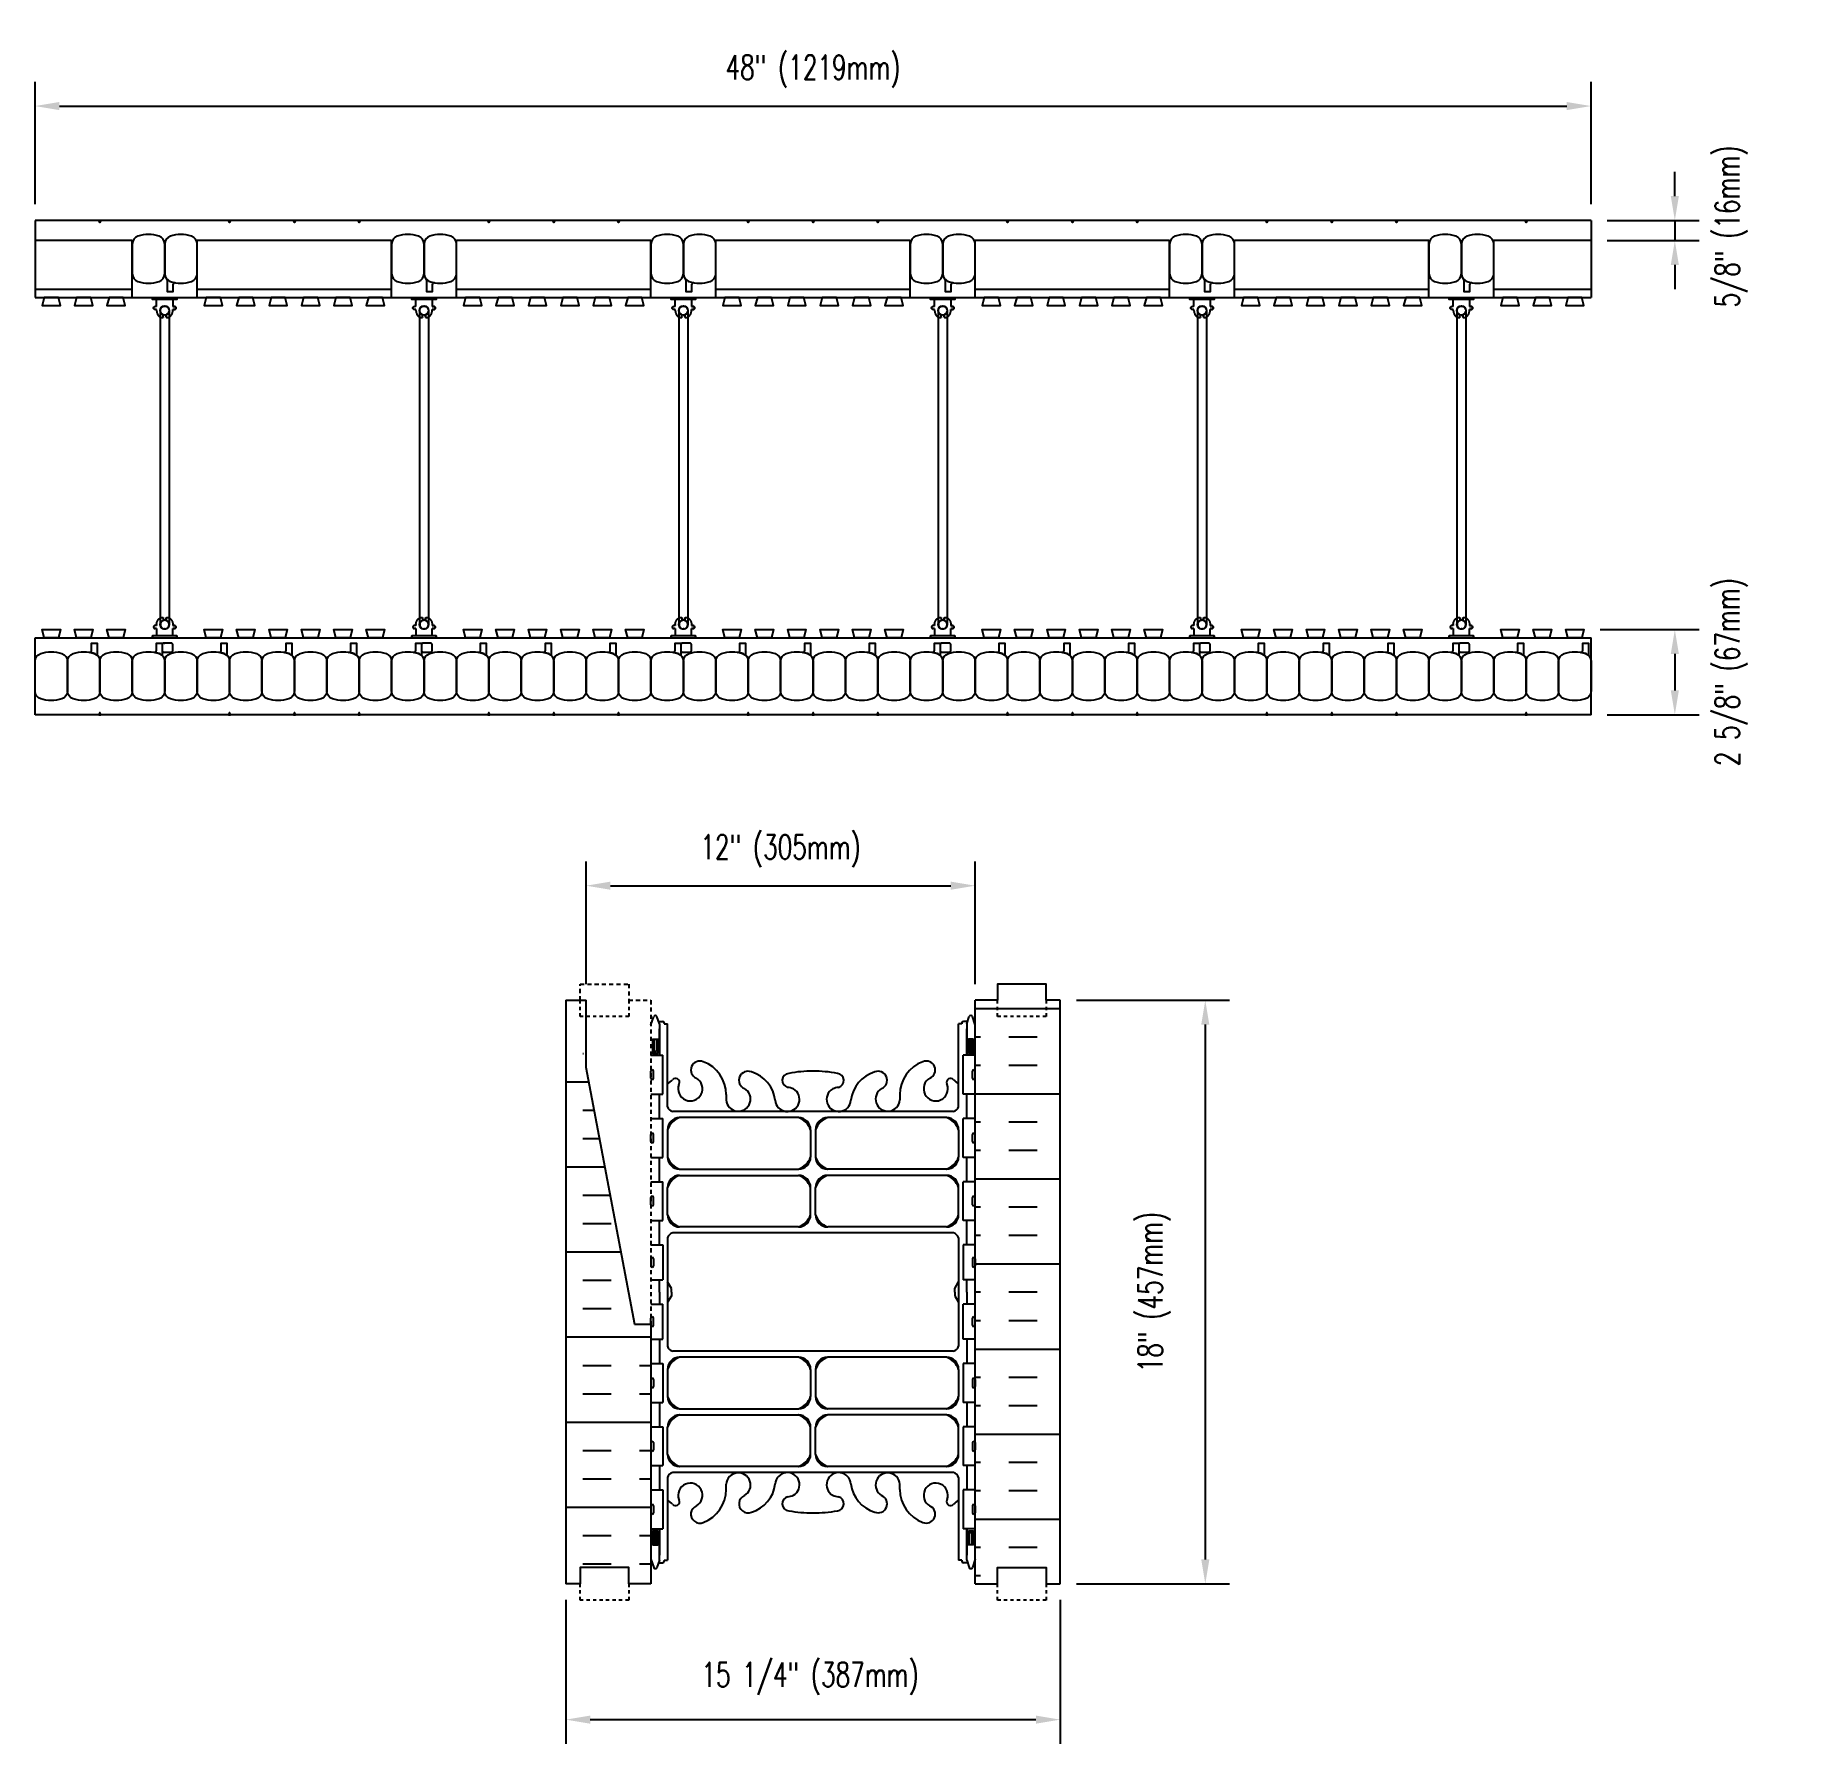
# Model space of a CAD drawing. Header units: inches. Extents: x 321.8 to 375.9, y 102.8 to 155.5.
import ezdxf

# ---------------------------------------------------------------- set-up
doc = ezdxf.new("R2010")
doc.units = ezdxf.units.IN
doc.header["$MEASUREMENT"] = 0
doc.linetypes.add('DASHED2', pattern=[0.375, 0.25, -0.125])
doc.linetypes.add('HIDDEN2', pattern=[0.1875, 0.125, -0.0625])
for name, color, linetype in [('HATCH', 12, 'Continuous'), ('Hidden2', 12, 'HIDDEN2'), ('line25', 2, 'Continuous'), ('LINE50', 5, 'Continuous'), ('LINE9', 9, 'Continuous'), ('TEXT', 4, 'Continuous'), ('Web_Edge', 9, 'Continuous')]:
    doc.layers.add(name, color=color, linetype=linetype)
doc.styles.add('DIM', font='romans.shx', dxfattribs={"width": 0.7})
doc.dimstyles.new('ext_8', dxfattribs={"dimscale": 8, "dimtxt": 0.09375, "dimasz": 0.09375, "dimexe": 0.09375, "dimexo": 0.0625, "dimgap": 0.0625, "dimtad": 1, "dimdec": 3, "dimzin": 3, "dimdsep": 46, "dimlunit": 4, "dimtxsty": 'DIM', "dimcen": 0.09, "dimdle": 0.09375, "dimclrt": 4, "dimadec": 0, "dimazin": 0, "dimtfac": 1, "dimtdec": 3, "dimtmove": 2, "dimatfit": 3, "dimfxl": 0, "dimfrac": 2, "dimtolj": 1, "dimtzin": 0, "dimarcsym": 0})

msp = doc.modelspace()

# ---------------------------------------------------------------- blocks, each defined once
blk = doc.blocks.new('*D20')
at = {"layer": 'Defpoints', "color": 0}
for p in [(369.786, 153.341), (321.786, 149.814), (369.786, 149.814)]:
    blk.add_point(p, dxfattribs=at)
at = {"layer": 'TEXT', "color": 0, "lineweight": -2}
for p, q in [((321.786, 150.314), (321.786, 154.091)), ((369.786, 150.314), (369.786, 154.091)), ((322.536, 153.341), (369.036, 153.341))]:
    blk.add_line(p, q, dxfattribs=at)
at = {"layer": 'TEXT', "color": 0}
for points in [[(322.536, 153.466), (322.536, 153.216), (321.786, 153.341)], [(369.036, 153.466), (369.036, 153.216), (369.786, 153.341)]]:
    blk.add_solid(points, dxfattribs=at)
at = {"layer": 'TEXT', "color": 4, "insert": (345.786, 154.412), "char_height": 0.75, "attachment_point": 5, "style": 'DIM'}
blk.add_mtext('\\A1;48" (1219mm)', dxfattribs=at)
blk = doc.blocks.new('*D21')
at = {"layer": 'Defpoints', "color": 0}
for p in [(369.786, 149.814), (369.786, 149.189), (372.37, 149.189)]:
    blk.add_point(p, dxfattribs=at)
at = {"layer": 'TEXT', "color": 0, "lineweight": -2}
for p, q in [((372.37, 150.564), (372.37, 151.314)), ((370.286, 149.814), (373.12, 149.814)), ((372.37, 149.814), (372.37, 149.189)), ((370.286, 149.189), (373.12, 149.189)), ((372.37, 148.439), (372.37, 147.689))]:
    blk.add_line(p, q, dxfattribs=at)
at = {"layer": 'TEXT', "color": 0}
for points in [[(372.245, 150.564), (372.495, 150.564), (372.37, 149.814)], [(372.245, 148.439), (372.495, 148.439), (372.37, 149.189)]]:
    blk.add_solid(points, dxfattribs=at)
at = {"layer": 'TEXT', "color": 4, "insert": (374.115, 149.627), "char_height": 0.75, "attachment_point": 5, "rotation": 90, "style": 'DIM'}
blk.add_mtext('\\A1;5/8" (16mm)', dxfattribs=at)
blk = doc.blocks.new('*D22')
at = {"layer": 'Defpoints', "color": 0}
for p in [(369.567, 137.189), (369.786, 134.564), (372.37, 134.564)]:
    blk.add_point(p, dxfattribs=at)
at = {"layer": 'TEXT', "color": 0, "lineweight": -2}
for p, q in [((370.067, 137.189), (373.12, 137.189)), ((372.37, 136.439), (372.37, 135.314)), ((370.286, 134.564), (373.12, 134.564))]:
    blk.add_line(p, q, dxfattribs=at)
at = {"layer": 'TEXT', "color": 0}
for points in [[(372.245, 136.439), (372.495, 136.439), (372.37, 137.189)], [(372.245, 135.314), (372.495, 135.314), (372.37, 134.564)]]:
    blk.add_solid(points, dxfattribs=at)
at = {"layer": 'TEXT', "color": 4, "insert": (374.115, 135.877), "char_height": 0.75, "attachment_point": 5, "rotation": 90, "style": 'DIM'}
blk.add_mtext('\\A1;2 5/8" (67mm)', dxfattribs=at)
blk = doc.blocks.new('*D23')
at = {"layer": 'Defpoints', "color": 0}
for p in [(353.411, 125.754), (353.411, 107.754), (357.886, 107.754)]:
    blk.add_point(p, dxfattribs=at)
at = {"layer": 'TEXT', "color": 0, "lineweight": -2}
for p, q in [((353.911, 125.754), (358.636, 125.754)), ((357.886, 125.004), (357.886, 108.504)), ((353.911, 107.754), (358.636, 107.754))]:
    blk.add_line(p, q, dxfattribs=at)
at = {"layer": 'TEXT', "color": 0}
for points in [[(357.761, 125.004), (358.011, 125.004), (357.886, 125.754)], [(357.761, 108.504), (358.011, 108.504), (357.886, 107.754)]]:
    blk.add_solid(points, dxfattribs=at)
at = {"layer": 'TEXT', "color": 4, "insert": (356.314, 116.754), "char_height": 0.75, "attachment_point": 5, "rotation": 90, "style": 'DIM'}
blk.add_mtext('\\A1;18" (457mm)', dxfattribs=at)
blk = doc.blocks.new('*D24')
at = {"layer": 'Defpoints', "color": 0}
for p in [(350.786, 129.289), (338.786, 125.754), (350.786, 125.754)]:
    blk.add_point(p, dxfattribs=at)
at = {"layer": 'TEXT', "color": 0, "lineweight": -2}
for p, q in [((338.786, 126.254), (338.786, 130.039)), ((350.786, 126.254), (350.786, 130.039)), ((339.536, 129.289), (350.036, 129.289))]:
    blk.add_line(p, q, dxfattribs=at)
at = {"layer": 'TEXT', "color": 0}
for points in [[(339.536, 129.414), (339.536, 129.164), (338.786, 129.289)], [(350.036, 129.414), (350.036, 129.164), (350.786, 129.289)]]:
    blk.add_solid(points, dxfattribs=at)
at = {"layer": 'TEXT', "color": 4, "insert": (344.786, 130.361), "char_height": 0.75, "attachment_point": 5, "style": 'DIM'}
blk.add_mtext('\\A1;12" (305mm)', dxfattribs=at)
blk = doc.blocks.new('*D25')
at = {"layer": 'Defpoints', "color": 0}
for p in [(338.161, 107.754), (353.411, 107.754), (353.411, 103.563)]:
    blk.add_point(p, dxfattribs=at)
at = {"layer": 'TEXT', "color": 0, "lineweight": -2}
for p, q in [((338.161, 107.254), (338.161, 102.813)), ((353.411, 107.254), (353.411, 102.813)), ((338.911, 103.563), (352.661, 103.563))]:
    blk.add_line(p, q, dxfattribs=at)
at = {"layer": 'TEXT', "color": 0}
for points in [[(338.911, 103.688), (338.911, 103.438), (338.161, 103.563)], [(352.661, 103.688), (352.661, 103.438), (353.411, 103.563)]]:
    blk.add_solid(points, dxfattribs=at)
at = {"layer": 'TEXT', "color": 4, "insert": (345.695, 104.829), "char_height": 0.75, "attachment_point": 5, "style": 'DIM'}
blk.add_mtext('\\A1;15 1/4" (387mm)', dxfattribs=at)
blk = doc.blocks.new('WEB_CENTRE_TOP_10')
for p, q in [((-0.141, 9.688), (-0.141, 0)), ((0.141, 9.688), (0.141, 0))]:
    blk.add_line(p, q)
for centre in [(0, 9.688), (0, 0)]:
    blk.add_circle(centre, 0.141)
blk = doc.blocks.new('Connector')
blk.add_point((0.271, 0))
at = {"layer": 'LINE9'}
for p, q in [((0, 0.375), (0, -0.375)), ((0.062, -0.375), (0.062, 0.375)), ((0.281, 0.25), (0.062, 0.25))]:
    blk.add_line(p, q, dxfattribs=at)
for points, weights in [([(0.007, 0.375), (0.004, 0.375), (0, 0.375)], [1, 0.972587069138, 0.950305488115]), ([(0.327, 0.343), (0.308, 0.343), (0.281, 0.317), (0.281, 0.297)], [1, 0.85355339, 0.85355339, 1]), ([(0.328, 0.343), (0.327, 0.343), (0.327, 0.343)], [1, 0.70710678, 1]), ([(0.375, 0.297), (0.375, 0.317), (0.348, 0.343), (0.329, 0.343)], [1, 0.85355339, 0.85355339, 1]), ([(0.406, 0.25), (0.546, 0.25), (0.619, 0.131)], [0.958404415409, 0.794674173519, 0.864651571113]), ([(0.619, 0.052), (0.612, 0.049), (0.604, 0.049)], [0.83615024178, 0.892081430621, 1]), ([(0, -0.375), (0.004, -0.375), (0.007, -0.375)], [0.950305488115, 0.972587069138, 1]), ([(0.281, -0.297), (0.281, -0.317), (0.308, -0.343), (0.327, -0.343)], [1, 0.85355339, 0.85355339, 1]), ([(0.327, -0.343), (0.281, -0.343), (0.281, -0.297)], [1, 0.70710678, 1]), ([(0.329, -0.343), (0.348, -0.343), (0.375, -0.317), (0.375, -0.297)], [1, 0.85355339, 0.85355339, 1]), ([(0.375, -0.297), (0.375, -0.343), (0.329, -0.343)], [1, 0.70710678, 1]), ([(0.619, -0.131), (0.546, -0.25), (0.406, -0.25)], [0.864651574428, 0.794674169686, 0.958404415195]), ([(0.604, -0.049), (0.612, -0.049), (0.619, -0.052)], [1, 0.89208144177, 0.836150253337])]:
    blk.add_rational_spline(points, weights, degree=2, dxfattribs=at)
for points, degree in [([(0, 0.375), (0.002, 0.375), (0.005, 0.375), (0.007, 0.375)], 3), ([(0.007, 0.375), (0.021, 0.375), (0.051, 0.375), (0.062, 0.375), (0.062, 0.375)], 3), ([(0.281, 0.25), (0.281, 0.297)], 1), ([(0.327, 0.343), (0.327, 0.343), (0.328, 0.343), (0.328, 0.343)], 3), ([(0.328, 0.343), (0.329, 0.343), (0.329, 0.343), (0.329, 0.343)], 3), ([(0.375, 0.25), (0.375, 0.297)], 1), ([(0.406, 0.25), (0.375, 0.25)], 1), ([(0.406, 0.25), (0.406, 0.25)], 1), ([(0.406, 0.25), (0.406, 0.25)], 1), ([(0.406, 0.25), (0.406, 0.25)], 1), ([(0.406, 0.25), (0.406, 0.25)], 1), ([(0.406, 0.25), (0.406, 0.25)], 1), ([(0.406, 0.25), (0.406, 0.25)], 1), ([(0.406, 0.25), (0.406, 0.25)], 1), ([(0.406, 0.25), (0.406, 0.25)], 1), ([(0.406, 0.25), (0.406, 0.25)], 1), ([(0.406, 0.25), (0.406, 0.25)], 1), ([(0.406, 0.25), (0.406, 0.25)], 1), ([(0.406, 0.25), (0.406, 0.25)], 1), ([(0.406, 0.25), (0.406, 0.25)], 1), ([(0.406, 0.25), (0.406, 0.25)], 1), ([(0.406, 0.25), (0.406, 0.25)], 1), ([(0.406, 0.25), (0.406, 0.25)], 1), ([(0.406, 0.25), (0.406, 0.25)], 1), ([(0.406, 0.25), (0.406, 0.25)], 1), ([(0.406, 0.25), (0.406, 0.25)], 1), ([(0.406, 0.25), (0.406, 0.25)], 1), ([(0.406, 0.25), (0.406, 0.25)], 1), ([(0.406, 0.25), (0.406, 0.25)], 1), ([(0.406, 0.25), (0.406, 0.25)], 1), ([(0.406, 0.25), (0.406, 0.25)], 1), ([(0.604, 0.049), (0.532, 0.049)], 1), ([(0.532, 0.049), (0.532, 0.049)], 1), ([(0.532, 0.049), (0.532, 0.049)], 1), ([(0.532, 0.049), (0.532, 0.049)], 1), ([(0.532, 0.049), (0.532, 0.049)], 1), ([(0.532, 0.049), (0.532, 0.049)], 1), ([(0.532, 0.049), (0.532, 0.049)], 1), ([(0.532, 0.049), (0.532, 0.049)], 1), ([(0.532, 0.049), (0.532, 0.049)], 1), ([(0.532, 0.049), (0.532, 0.049)], 1), ([(0.532, 0.049), (0.532, 0.049)], 1), ([(0.604, 0.049), (0.609, 0.049), (0.614, 0.05), (0.619, 0.052)], 3), ([(0.604, 0.049), (0.604, 0.049)], 1), ([(0.604, 0.049), (0.604, 0.049)], 1), ([(0.604, 0.049), (0.604, 0.049)], 1), ([(0.604, 0.049), (0.604, 0.049)], 1), ([(0.619, 0.131), (0.619, 0.052)], 1), ([(0.619, 0.131), (0.619, 0.131)], 1), ([(0.619, 0.131), (0.619, 0.131)], 1), ([(0.619, 0.131), (0.619, 0.131)], 1), ([(0.619, 0.131), (0.619, 0.131)], 1), ([(0.007, -0.375), (0.005, -0.375), (0.002, -0.375), (0, -0.375)], 3), ([(0.062, -0.375), (0.062, -0.375), (0.051, -0.375), (0.021, -0.375), (0.007, -0.375)], 3), ([(0.062, -0.25), (0.281, -0.25)], 1), ([(0.281, -0.297), (0.281, -0.25)], 1), ([(0.281, -0.25), (0.281, -0.297)], 1), ([(0.328, -0.343), (0.328, -0.343), (0.327, -0.343), (0.327, -0.343)], 3), ([(0.329, -0.343), (0.329, -0.343), (0.329, -0.343), (0.328, -0.343)], 3), ([(0.375, -0.25), (0.375, -0.297)], 1), ([(0.375, -0.297), (0.375, -0.25)], 1), ([(0.406, -0.25), (0.375, -0.25)], 1), ([(0.406, -0.25), (0.406, -0.25)], 1), ([(0.406, -0.25), (0.406, -0.25)], 1), ([(0.406, -0.25), (0.406, -0.25)], 1), ([(0.406, -0.25), (0.406, -0.25)], 1), ([(0.406, -0.25), (0.406, -0.25)], 1), ([(0.406, -0.25), (0.406, -0.25)], 1), ([(0.406, -0.25), (0.406, -0.25)], 1), ([(0.406, -0.25), (0.406, -0.25)], 1), ([(0.406, -0.25), (0.406, -0.25)], 1), ([(0.406, -0.25), (0.406, -0.25)], 1), ([(0.406, -0.25), (0.406, -0.25)], 1), ([(0.532, -0.049), (0.604, -0.049)], 1), ([(0.604, -0.049), (0.58, -0.049), (0.556, -0.049), (0.532, -0.049)], 3), ([(0.532, -0.049), (0.532, -0.049)], 1), ([(0.532, -0.049), (0.532, -0.049)], 1), ([(0.532, -0.049), (0.532, -0.049)], 1), ([(0.532, -0.049), (0.532, -0.049)], 1), ([(0.619, -0.052), (0.614, -0.05), (0.609, -0.049), (0.604, -0.049)], 3), ([(0.604, -0.049), (0.604, -0.049)], 1), ([(0.604, -0.049), (0.604, -0.049)], 1), ([(0.604, -0.049), (0.604, -0.049)], 1), ([(0.604, -0.049), (0.604, -0.049)], 1), ([(0.604, -0.049), (0.604, -0.049)], 1), ([(0.604, -0.049), (0.604, -0.049)], 1), ([(0.604, -0.049), (0.604, -0.049)], 1), ([(0.604, -0.049), (0.604, -0.049)], 1), ([(0.619, -0.052), (0.619, -0.131)], 1), ([(0.619, -0.131), (0.619, -0.131)], 1), ([(0.619, -0.131), (0.619, -0.131)], 1), ([(0.619, -0.131), (0.619, -0.131)], 1), ([(0.619, -0.131), (0.619, -0.131)], 1)]:
    blk.add_open_spline(points, degree=degree, dxfattribs=at)
for points, weights, knots in [([(0.062, 0.375), (0.062, 0.375), (0.046, 0.375), (0.03, 0.375), (0.007, 0.375)], [0.868718858569, 0.861102746415, 1, 0.861102734288, 0.868718859898], [0, 0, 0, 0.5, 0.5, 1, 1, 1]), ([(0.532, 0.049), (0.472, 0.203), (0.333, 0.113), (0.157, 0), (0.333, -0.113), (0.472, -0.203), (0.532, -0.049)], [0.899508922286, 0.599718215298, 1, 0.54226024, 1, 0.599718224335, 0.899508908749], [0, 0, 0, 0.318112, 0.318112, 0.681888, 0.681888, 1, 1, 1]), ([(0.007, -0.375), (0.03, -0.375), (0.046, -0.375), (0.062, -0.375), (0.062, -0.375)], [0.868718859319, 0.861102739573, 1, 0.861102742958, 0.868718858948], [0, 0, 0, 0.5, 0.5, 1, 1, 1])]:
    blk.add_rational_spline(points, weights, degree=2, knots=knots, dxfattribs=at)

# ---------------------------------------------------------------- dimensions: what is measured, and where the dimension line sits
at = {"layer": 'TEXT'}
for base, p1, p2, text, picture, middle in [((369.7861, 153.3409), (321.7861, 149.8144), (369.7861, 149.8144), '48" (1219mm)', '*D20', (345.7861, 154.4123)), ((350.7861, 129.2892), (338.7861, 125.7537), (350.7861, 125.7537), '12" (305mm)', '*D24', (344.7861, 130.3606))]:
    dim = msp.add_linear_dim(base=base, p1=p1, p2=p2, text=text, dimstyle='ext_8', dxfattribs=at)
    dim.commit()
    dim.dimension.update_dxf_attribs({"geometry": picture, "text_midpoint": middle})
for base, p1, p2, text, picture, middle in [((372.37, 149.1894), (369.7861, 149.8144), (369.7861, 149.1894), '5/8" (16mm)', '*D21', (374.115, 149.6269)), ((372.37, 134.5644), (369.5672, 137.1894), (369.7861, 134.5644), '2 5/8" (67mm)', '*D22', (374.115, 135.8769)), ((357.8859, 107.7537), (353.4111, 125.7537), (353.4111, 107.7537), '18" (457mm)', '*D23', (356.3145, 116.7537))]:
    dim = msp.add_linear_dim(base=base, p1=p1, p2=p2, angle=90, text=text, dimstyle='ext_8', dxfattribs=at)
    dim.commit()
    dim.dimension.update_dxf_attribs({"geometry": picture, "text_midpoint": middle, "dimtype": 160})
dim = msp.add_linear_dim(base=(353.4111, 103.5633), p1=(338.1611, 107.7537), p2=(353.4111, 107.7537), text='15 1/4" (387mm)', dimstyle='ext_8', dxfattribs=at)
dim.commit()
dim.dimension.update_dxf_attribs({"geometry": '*D25', "text_midpoint": (345.6952, 104.8286), "dimtype": 160})

# ---------------------------------------------------------------- hatches: boundary and pattern name
at = {"layer": 'HATCH'}
h = msp.add_hatch(dxfattribs=at)
h.set_pattern_fill('INSUL', color=256, scale=7, style=0)
h.set_pattern_definition([(180, (3276.9477, -289.2558), (0, 2.625), []), (180, (3276.9477, -288.3808), (0, 2.625), [0.875, -0.875]), (180, (3276.9477, -287.5058), (0, 2.625), [0.875, -0.875])])
h.paths.add_polyline_path([(353.4111, 107.7537), (352.9736, 107.7537), (352.9736, 108.2537), (351.4736, 108.2537), (351.4736, 107.7537), (350.7861, 107.7537), (350.7861, 125.7537), (351.4736, 125.7537), (351.4736, 126.2537), (352.9736, 126.2537), (352.9736, 125.7537), (353.4111, 125.7537)])
h = msp.add_hatch(dxfattribs=at)
h.set_pattern_fill('INSUL', color=256, scale=7, style=0)
h.set_pattern_definition([(0, (-2589.0708, -344.009), (0, 2.625), []), (0, (-2589.0708, -343.134), (0, 2.625), [0.875, -0.875]), (0, (-2589.0708, -342.259), (0, 2.625), [0.875, -0.875])])
edge = h.paths.add_edge_path()
edge.add_line((340.7861, 115.7537), (340.2861, 115.7537))
edge.add_line((340.2861, 115.7537), (338.5361, 125.0037))
edge.add_line((338.5361, 125.0037), (338.5361, 125.7537))
edge.add_line((338.5361, 125.7537), (338.1611, 125.7537))
edge.add_line((338.1611, 125.7537), (338.1611, 107.7537))
edge.add_line((338.1611, 107.7537), (338.5986, 107.7537))
edge.add_line((338.5986, 107.7537), (338.5986, 108.2537))
edge.add_line((338.5986, 108.2537), (340.0986, 108.2537))
edge.add_line((340.0986, 108.2537), (340.0986, 107.7537))
edge.add_line((340.0986, 107.7537), (340.5361, 107.7537))
edge.add_line((340.7861, 115.7537), (340.7861, 107.7537))

# ---------------------------------------------------------------- linework, layer by layer
at = {"layer": 'Hidden2'}
msp.add_lwpolyline([(338.5361, 125.7537), (338.5986, 125.7537), (338.5986, 126.2537), (340.0986, 126.2537), (340.0986, 125.7537), (340.7861, 125.7537), (340.7861, 115.7537)], dxfattribs=at)
at = {"layer": 'line25'}
for p, q in [((324.7861, 149.1894), (321.7861, 149.1894)), ((332.7861, 149.1894), (326.7861, 149.1894)), ((340.786, 149.1894), (334.7861, 149.1894)), ((348.7861, 149.1894), (342.786, 149.1894)), ((356.7861, 149.1894), (350.7861, 149.1894)), ((364.7861, 149.1894), (358.7861, 149.1894)), ((369.7861, 149.1894), (366.7861, 149.1894)), ((321.7861, 147.4394), (369.7861, 147.4394)), ((321.7861, 136.9394), (369.7861, 136.9394)), ((350.7861, 107.7537), (350.7861, 125.7537)), ((340.7861, 124.0587), (341.1511, 124.0587)), ((341.1511, 122.8587), (341.1511, 124.0587)), ((350.7861, 124.0587), (350.4212, 124.0587)), ((350.4212, 122.8587), (350.4212, 124.0587)), ((340.7861, 122.8587), (341.1511, 122.8587)), ((350.7861, 122.8587), (350.4212, 122.8587)), ((340.7861, 122.1087), (341.1511, 122.1087)), ((341.1511, 120.9087), (341.1511, 122.1087)), ((350.7861, 122.1087), (350.4212, 122.1087)), ((350.4212, 120.9087), (350.4212, 122.1087)), ((340.7861, 120.9087), (341.1511, 120.9087)), ((350.7861, 120.9087), (350.4212, 120.9087)), ((340.7861, 120.1587), (341.1511, 120.1587)), ((341.1511, 118.9587), (341.1511, 120.1587)), ((350.7861, 120.1587), (350.4212, 120.1587)), ((350.4212, 118.9587), (350.4212, 120.1587)), ((340.7861, 118.9587), (341.1511, 118.9587)), ((350.7861, 118.9587), (350.4212, 118.9587)), ((340.7861, 118.2087), (341.1511, 118.2087)), ((341.1511, 118.2087), (341.1511, 117.1287)), ((350.7861, 118.2087), (350.4212, 118.2087)), ((350.4212, 118.2087), (350.4212, 117.1287)), ((340.7861, 117.1287), (341.1511, 117.1287)), ((350.7861, 117.1287), (350.4212, 117.1287)), ((340.7861, 116.3787), (341.1511, 116.3787)), ((341.1511, 115.2987), (341.1511, 116.3787)), ((350.7861, 116.3787), (350.4212, 116.3787)), ((350.4212, 115.2987), (350.4212, 116.3787)), ((340.7861, 115.7537), (340.7861, 107.7537)), ((340.7861, 115.2987), (341.1511, 115.2987)), ((350.7861, 115.2987), (350.4212, 115.2987)), ((340.7861, 114.5487), (341.1511, 114.5487)), ((341.1511, 114.5487), (341.1511, 113.3487)), ((350.7861, 114.5487), (350.4212, 114.5487)), ((350.4212, 114.5487), (350.4212, 113.3487)), ((340.7861, 113.3487), (341.1511, 113.3487)), ((350.7861, 113.3487), (350.4212, 113.3487)), ((340.7861, 112.5987), (341.1511, 112.5987)), ((341.1511, 112.5987), (341.1511, 111.3987)), ((350.7861, 112.5987), (350.4212, 112.5987)), ((350.4212, 112.5987), (350.4212, 111.3987)), ((340.7861, 111.3987), (341.1511, 111.3987)), ((350.7861, 111.3987), (350.4212, 111.3987)), ((340.7861, 110.6487), (341.1511, 110.6487)), ((341.1511, 110.6487), (341.1511, 109.4487)), ((350.7861, 110.6487), (350.4212, 110.6487)), ((350.4212, 110.6487), (350.4212, 109.4487)), ((340.7861, 109.4487), (341.1511, 109.4487)), ((350.7861, 109.4487), (350.4212, 109.4487))]:
    msp.add_line(p, q, dxfattribs=at)
for points in [[(322.0672, 147.4394), (322.0049, 147.1894), (322.5672, 147.1894), (322.5049, 147.4394)], [(323.0672, 147.4394), (323.0049, 147.1894), (323.5672, 147.1894), (323.5049, 147.4394)], [(324.0672, 147.4394), (324.0049, 147.1894), (324.5672, 147.1894), (324.5049, 147.4394)], [(327.0672, 147.4394), (327.0049, 147.1894), (327.5672, 147.1894), (327.5049, 147.4394)], [(328.0672, 147.4394), (328.0049, 147.1894), (328.5672, 147.1894), (328.5049, 147.4394)], [(329.0672, 147.4394), (329.0049, 147.1894), (329.5672, 147.1894), (329.5049, 147.4394)], [(330.0672, 147.4394), (330.0049, 147.1894), (330.5672, 147.1894), (330.5049, 147.4394)], [(331.0672, 147.4394), (331.0049, 147.1894), (331.5672, 147.1894), (331.5049, 147.4394)], [(332.0672, 147.4394), (332.0049, 147.1894), (332.5672, 147.1894), (332.5049, 147.4394)], [(335.0672, 147.4394), (335.0049, 147.1894), (335.5672, 147.1894), (335.5049, 147.4394)], [(336.0672, 147.4394), (336.0049, 147.1894), (336.5672, 147.1894), (336.5049, 147.4394)], [(337.0672, 147.4394), (337.0049, 147.1894), (337.5672, 147.1894), (337.5049, 147.4394)], [(338.0672, 147.4394), (338.0049, 147.1894), (338.5672, 147.1894), (338.5049, 147.4394)], [(339.0672, 147.4394), (339.0049, 147.1894), (339.5672, 147.1894), (339.5049, 147.4394)], [(340.0672, 147.4394), (340.0049, 147.1894), (340.5672, 147.1894), (340.5049, 147.4394)], [(343.0672, 147.4394), (343.0049, 147.1894), (343.5672, 147.1894), (343.5049, 147.4394)], [(344.0672, 147.4394), (344.0049, 147.1894), (344.5672, 147.1894), (344.5049, 147.4394)], [(345.0672, 147.4394), (345.0049, 147.1894), (345.5672, 147.1894), (345.5049, 147.4394)], [(346.0672, 147.4394), (346.0049, 147.1894), (346.5672, 147.1894), (346.5049, 147.4394)], [(347.0672, 147.4394), (347.0049, 147.1894), (347.5672, 147.1894), (347.5049, 147.4394)], [(348.0672, 147.4394), (348.0049, 147.1894), (348.5672, 147.1894), (348.5049, 147.4394)], [(351.0672, 147.4394), (351.0049, 147.1894), (351.5672, 147.1894), (351.5049, 147.4394)], [(352.0672, 147.4394), (352.0049, 147.1894), (352.5672, 147.1894), (352.5049, 147.4394)], [(353.0672, 147.4394), (353.0049, 147.1894), (353.5672, 147.1894), (353.5049, 147.4394)], [(354.0672, 147.4394), (354.0049, 147.1894), (354.5672, 147.1894), (354.5049, 147.4394)], [(355.0672, 147.4394), (355.0049, 147.1894), (355.5672, 147.1894), (355.5049, 147.4394)], [(356.0672, 147.4394), (356.0049, 147.1894), (356.5672, 147.1894), (356.5049, 147.4394)], [(359.0672, 147.4394), (359.0049, 147.1894), (359.5672, 147.1894), (359.5049, 147.4394)], [(360.0672, 147.4394), (360.0049, 147.1894), (360.5672, 147.1894), (360.5049, 147.4394)], [(361.0672, 147.4394), (361.0049, 147.1894), (361.5672, 147.1894), (361.5049, 147.4394)], [(362.0672, 147.4394), (362.0049, 147.1894), (362.5672, 147.1894), (362.5049, 147.4394)], [(363.0672, 147.4394), (363.0049, 147.1894), (363.5672, 147.1894), (363.5049, 147.4394)], [(364.0672, 147.4394), (364.0049, 147.1894), (364.5672, 147.1894), (364.5049, 147.4394)], [(367.0672, 147.4394), (367.0049, 147.1894), (367.5672, 147.1894), (367.5049, 147.4394)], [(368.0672, 147.4394), (368.0049, 147.1894), (368.5672, 147.1894), (368.5049, 147.4394)], [(369.0672, 147.4394), (369.0049, 147.1894), (369.5672, 147.1894), (369.5049, 147.4394)], [(322.0672, 136.9394), (322.0049, 137.1894), (322.5672, 137.1894), (322.5049, 136.9394)], [(323.0672, 136.9394), (323.0049, 137.1894), (323.5672, 137.1894), (323.5049, 136.9394)], [(324.0672, 136.9394), (324.0049, 137.1894), (324.5672, 137.1894), (324.5049, 136.9394)], [(327.0672, 136.9394), (327.0049, 137.1894), (327.5672, 137.1894), (327.5049, 136.9394)], [(328.0672, 136.9394), (328.0049, 137.1894), (328.5672, 137.1894), (328.5049, 136.9394)], [(329.0672, 136.9394), (329.0049, 137.1894), (329.5672, 137.1894), (329.5049, 136.9394)], [(330.0672, 136.9394), (330.0049, 137.1894), (330.5672, 137.1894), (330.5049, 136.9394)], [(331.0672, 136.9394), (331.0049, 137.1894), (331.5672, 137.1894), (331.5049, 136.9394)], [(332.0672, 136.9394), (332.0049, 137.1894), (332.5672, 137.1894), (332.5049, 136.9394)], [(335.0672, 136.9394), (335.0049, 137.1894), (335.5672, 137.1894), (335.5049, 136.9394)], [(336.0672, 136.9394), (336.0049, 137.1894), (336.5672, 137.1894), (336.5049, 136.9394)], [(337.0672, 136.9394), (337.0049, 137.1894), (337.5672, 137.1894), (337.5049, 136.9394)], [(338.0672, 136.9394), (338.0049, 137.1894), (338.5672, 137.1894), (338.5049, 136.9394)], [(339.0672, 136.9394), (339.0049, 137.1894), (339.5672, 137.1894), (339.5049, 136.9394)], [(340.0672, 136.9394), (340.0049, 137.1894), (340.5672, 137.1894), (340.5049, 136.9394)], [(343.0672, 136.9394), (343.0049, 137.1894), (343.5672, 137.1894), (343.5049, 136.9394)], [(344.0672, 136.9394), (344.0049, 137.1894), (344.5672, 137.1894), (344.5049, 136.9394)], [(345.0672, 136.9394), (345.0049, 137.1894), (345.5672, 137.1894), (345.5049, 136.9394)], [(346.0672, 136.9394), (346.0049, 137.1894), (346.5672, 137.1894), (346.5049, 136.9394)], [(347.0672, 136.9394), (347.0049, 137.1894), (347.5672, 137.1894), (347.5049, 136.9394)], [(348.0672, 136.9394), (348.0049, 137.1894), (348.5672, 137.1894), (348.5049, 136.9394)], [(351.0672, 136.9394), (351.0049, 137.1894), (351.5672, 137.1894), (351.5049, 136.9394)], [(352.0672, 136.9394), (352.0049, 137.1894), (352.5672, 137.1894), (352.5049, 136.9394)], [(353.0672, 136.9394), (353.0049, 137.1894), (353.5672, 137.1894), (353.5049, 136.9394)], [(354.0672, 136.9394), (354.0049, 137.1894), (354.5672, 137.1894), (354.5049, 136.9394)], [(355.0672, 136.9394), (355.0049, 137.1894), (355.5672, 137.1894), (355.5049, 136.9394)], [(356.0672, 136.9394), (356.0049, 137.1894), (356.5672, 137.1894), (356.5049, 136.9394)], [(359.0672, 136.9394), (359.0049, 137.1894), (359.5672, 137.1894), (359.5049, 136.9394)], [(360.0672, 136.9394), (360.0049, 137.1894), (360.5672, 137.1894), (360.5049, 136.9394)], [(361.0672, 136.9394), (361.0049, 137.1894), (361.5672, 137.1894), (361.5049, 136.9394)], [(362.0672, 136.9394), (362.0049, 137.1894), (362.5672, 137.1894), (362.5049, 136.9394)], [(363.0672, 136.9394), (363.0049, 137.1894), (363.5672, 137.1894), (363.5049, 136.9394)], [(364.0672, 136.9394), (364.0049, 137.1894), (364.5672, 137.1894), (364.5049, 136.9394)], [(367.0672, 136.9394), (367.0049, 137.1894), (367.5672, 137.1894), (367.5049, 136.9394)], [(368.0672, 136.9394), (368.0049, 137.1894), (368.5672, 137.1894), (368.5049, 136.9394)], [(369.0672, 136.9394), (369.0049, 137.1894), (369.5672, 137.1894), (369.5049, 136.9394)]]:
    msp.add_lwpolyline(points, close=True, dxfattribs=at)
at = {"layer": 'LINE50'}
for p, q in [((321.7861, 149.8144), (321.7861, 147.4394)), ((369.7861, 149.8144), (321.7861, 149.8144)), ((369.7861, 149.8144), (369.7861, 147.4394)), ((321.7861, 134.5644), (321.7861, 136.9394)), ((369.7861, 134.5644), (369.7861, 136.9394)), ((369.7861, 134.5644), (321.7861, 134.5644)), ((338.1611, 125.7537), (338.1611, 125.7537)), ((338.1611, 125.7537), (338.1611, 107.7537)), ((338.1611, 125.7537), (338.7861, 125.7537)), ((353.4111, 107.7537), (353.4111, 125.7537))]:
    msp.add_line(p, q, dxfattribs=at)
for points in [[(353.4111, 125.7537), (352.9736, 125.7537), (352.9736, 126.2537), (351.4736, 126.2537), (351.4736, 125.7537), (350.7861, 125.7537)], [(340.7861, 115.7537), (340.2861, 115.7537), (338.7861, 123.6822), (338.7861, 125.7537)], [(340.7861, 107.7537), (340.0986, 107.7537), (340.0986, 108.2537), (338.5986, 108.2537), (338.5986, 107.7537), (338.1611, 107.7537)], [(350.7861, 107.7537), (351.4736, 107.7537), (351.4736, 108.2537), (352.9736, 108.2537), (352.9736, 107.7537), (353.4111, 107.7537)]]:
    msp.add_lwpolyline(points, dxfattribs=at)
at = {"layer": 'LINE9'}
for p, q in [((324.7861, 147.4394), (324.7861, 149.1894)), ((326.7861, 147.4394), (326.7861, 149.1894)), ((332.7861, 147.4394), (332.7861, 149.1894)), ((334.7861, 147.4394), (334.7861, 149.1894)), ((340.786, 147.4394), (340.786, 149.1894)), ((342.786, 147.4394), (342.786, 149.1894)), ((348.7861, 147.4394), (348.7861, 149.1894)), ((350.7861, 147.4394), (350.7861, 149.1894)), ((356.7861, 147.4394), (356.7861, 149.1894)), ((358.7861, 147.4394), (358.7861, 149.1894)), ((364.7861, 147.4394), (364.7861, 149.1894)), ((366.7861, 147.4394), (366.7861, 149.1894)), ((321.7861, 147.6894), (324.7861, 147.6894)), ((326.7861, 147.6894), (332.7861, 147.6894)), ((334.7861, 147.6894), (340.786, 147.6894)), ((342.786, 147.6894), (348.7861, 147.6894)), ((350.7861, 147.6894), (356.7861, 147.6894)), ((358.7861, 147.6894), (364.7861, 147.6894)), ((366.7861, 147.6894), (369.7861, 147.6894)), ((325.7653, 136.7709), (325.7861, 136.7709)), ((340.7861, 123.3487), (340.7861, 123.5687)), ((340.7861, 123.5137), (340.7861, 123.5137)), ((340.7861, 123.4037), (340.7861, 123.4037)), ((340.8261, 123.6087), (340.8261, 123.6087)), ((340.8261, 123.3087), (340.8261, 123.3087)), ((340.8661, 123.3487), (340.8661, 123.5687)), ((350.7061, 123.3487), (350.7061, 123.5687)), ((350.7461, 123.6087), (350.7461, 123.6087)), ((350.7461, 123.3087), (350.7461, 123.3087)), ((350.7861, 123.3487), (350.7861, 123.5687)), ((350.7861, 123.5137), (350.7861, 123.5137)), ((350.7861, 123.4037), (350.7861, 123.4037)), ((340.7861, 121.3987), (340.7861, 121.6187)), ((340.7861, 121.5637), (340.7861, 121.5637)), ((340.7861, 121.4537), (340.7861, 121.4537)), ((340.8261, 121.6587), (340.8261, 121.6587)), ((340.8261, 121.3587), (340.8261, 121.3587)), ((340.8661, 121.3987), (340.8661, 121.6187)), ((350.7061, 121.3987), (350.7061, 121.6187)), ((350.7461, 121.6587), (350.7461, 121.6587)), ((350.7461, 121.3587), (350.7461, 121.3587)), ((350.7861, 121.3987), (350.7861, 121.6187)), ((350.7861, 121.5637), (350.7861, 121.5637)), ((350.7861, 121.4537), (350.7861, 121.4537)), ((340.7861, 119.4487), (340.7861, 119.6687)), ((340.7861, 119.6137), (340.7861, 119.6137)), ((340.7861, 119.5037), (340.7861, 119.5037)), ((340.8261, 119.7087), (340.8261, 119.7087)), ((340.8661, 119.4487), (340.8661, 119.6687)), ((350.7061, 119.4487), (350.7061, 119.6687)), ((350.7461, 119.7087), (350.7461, 119.7087)), ((350.7861, 119.4487), (350.7861, 119.6687)), ((350.7861, 119.6137), (350.7861, 119.6137)), ((350.7861, 119.5037), (350.7861, 119.5037)), ((340.8261, 119.4087), (340.8261, 119.4087)), ((350.7461, 119.4087), (350.7461, 119.4087)), ((340.7861, 117.7787), (340.7861, 117.5587)), ((340.7861, 117.7237), (340.7861, 117.7237)), ((340.7861, 117.6137), (340.7861, 117.6137)), ((340.8261, 117.8187), (340.8261, 117.8187)), ((340.8261, 117.5187), (340.8261, 117.5187)), ((340.8661, 117.7787), (340.8661, 117.5587)), ((350.7061, 117.7787), (350.7061, 117.5587)), ((350.7461, 117.8187), (350.7461, 117.8187)), ((350.7461, 117.5187), (350.7461, 117.5187)), ((350.7861, 117.7787), (350.7861, 117.5587)), ((350.7861, 117.7237), (350.7861, 117.7237)), ((350.7861, 117.6137), (350.7861, 117.6137)), ((340.7861, 115.7287), (340.7861, 115.9487)), ((340.7861, 115.8937), (340.7861, 115.8937)), ((340.7861, 115.7837), (340.7861, 115.7837)), ((340.8261, 115.9887), (340.8261, 115.9887)), ((340.8661, 115.7287), (340.8661, 115.9487)), ((350.7061, 115.7287), (350.7061, 115.9487)), ((350.7461, 115.9887), (350.7461, 115.9887)), ((350.7861, 115.7287), (350.7861, 115.9487)), ((350.7861, 115.8937), (350.7861, 115.8937)), ((350.7861, 115.7837), (350.7861, 115.7837)), ((340.8261, 115.6887), (340.8261, 115.6887)), ((350.7461, 115.6887), (350.7461, 115.6887)), ((340.8261, 114.0987), (340.8261, 114.0987)), ((350.7461, 114.0987), (350.7461, 114.0987)), ((340.7861, 114.0587), (340.7861, 113.8387)), ((340.7861, 114.0037), (340.7861, 114.0037)), ((340.7861, 113.8937), (340.7861, 113.8937)), ((340.8261, 113.7987), (340.8261, 113.7987)), ((340.8661, 114.0587), (340.8661, 113.8387)), ((350.7061, 114.0587), (350.7061, 113.8387)), ((350.7461, 113.7987), (350.7461, 113.7987)), ((350.7861, 114.0587), (350.7861, 113.8387)), ((350.7861, 114.0037), (350.7861, 114.0037)), ((350.7861, 113.8937), (350.7861, 113.8937)), ((340.7861, 112.1087), (340.7861, 111.8887)), ((340.7861, 112.0537), (340.7861, 112.0537)), ((340.7861, 111.9437), (340.7861, 111.9437)), ((340.8661, 112.1087), (340.8661, 111.8887)), ((350.7061, 112.1087), (350.7061, 111.8887)), ((350.7861, 112.1087), (350.7861, 111.8887)), ((350.7861, 112.0537), (350.7861, 112.0537)), ((350.7861, 111.9437), (350.7861, 111.9437)), ((340.8261, 111.8487), (340.8261, 111.8487)), ((350.7461, 111.8487), (350.7461, 111.8487)), ((340.7861, 110.1587), (340.7861, 109.9387)), ((340.7861, 110.1037), (340.7861, 110.1037)), ((340.7861, 109.9937), (340.7861, 109.9937)), ((340.8261, 110.1987), (340.8261, 110.1987)), ((340.8261, 109.8987), (340.8261, 109.8987)), ((340.8661, 110.1587), (340.8661, 109.9387)), ((350.7061, 110.1587), (350.7061, 109.9387)), ((350.7461, 110.1987), (350.7461, 110.1987)), ((350.7461, 109.8987), (350.7461, 109.8987)), ((350.7861, 110.1587), (350.7861, 109.9387)), ((350.7861, 110.1037), (350.7861, 110.1037)), ((350.7861, 109.9937), (350.7861, 109.9937))]:
    msp.add_line(p, q, dxfattribs=at)
for points in [[(323.8173, 149.8144), (323.7861, 149.7499), (323.7548, 149.8144)], [(327.8173, 149.8144), (327.7861, 149.7499), (327.7548, 149.8144)], [(329.8173, 149.8144), (329.7861, 149.7499), (329.7548, 149.8144)], [(331.8173, 149.8144), (331.7861, 149.7499), (331.7548, 149.8144)], [(335.8173, 149.8144), (335.7861, 149.7499), (335.7548, 149.8144)], [(337.8173, 149.8144), (337.7861, 149.7499), (337.7548, 149.8144)], [(339.8173, 149.8144), (339.7861, 149.7499), (339.7548, 149.8144)], [(343.8173, 149.8144), (343.7861, 149.7499), (343.7548, 149.8144)], [(345.8173, 149.8144), (345.7861, 149.7499), (345.7548, 149.8144)], [(347.8173, 149.8144), (347.7861, 149.7499), (347.7548, 149.8144)], [(351.8173, 149.8144), (351.7861, 149.7499), (351.7548, 149.8144)], [(353.8173, 149.8144), (353.7861, 149.7499), (353.7548, 149.8144)], [(355.8173, 149.8144), (355.7861, 149.7499), (355.7548, 149.8144)], [(359.8173, 149.8144), (359.7861, 149.7499), (359.7548, 149.8144)], [(361.8173, 149.8144), (361.7861, 149.7499), (361.7548, 149.8144)], [(363.8173, 149.8144), (363.7861, 149.7499), (363.7548, 149.8144)], [(367.8173, 149.8144), (367.7861, 149.7499), (367.7548, 149.8144)], [(323.8173, 134.5644), (323.7861, 134.6289), (323.7548, 134.5644)], [(327.8173, 134.5644), (327.7861, 134.6289), (327.7548, 134.5644)], [(329.8173, 134.5644), (329.7861, 134.6289), (329.7548, 134.5644)], [(331.8173, 134.5644), (331.7861, 134.6289), (331.7548, 134.5644)], [(335.8173, 134.5644), (335.7861, 134.6289), (335.7548, 134.5644)], [(337.8173, 134.5644), (337.7861, 134.6289), (337.7548, 134.5644)], [(339.8173, 134.5644), (339.7861, 134.6289), (339.7548, 134.5644)], [(343.8173, 134.5644), (343.7861, 134.6289), (343.7548, 134.5644)], [(345.8173, 134.5644), (345.7861, 134.6289), (345.7548, 134.5644)], [(347.8173, 134.5644), (347.7861, 134.6289), (347.7548, 134.5644)], [(351.8173, 134.5644), (351.7861, 134.6289), (351.7548, 134.5644)], [(353.8173, 134.5644), (353.7861, 134.6289), (353.7548, 134.5644)], [(355.8173, 134.5644), (355.7861, 134.6289), (355.7548, 134.5644)], [(359.8173, 134.5644), (359.7861, 134.6289), (359.7548, 134.5644)], [(361.8173, 134.5644), (361.7861, 134.6289), (361.7548, 134.5644)], [(363.8173, 134.5644), (363.7861, 134.6289), (363.7548, 134.5644)], [(367.8173, 134.5644), (367.7861, 134.6289), (367.7548, 134.5644)]]:
    msp.add_lwpolyline(points, close=True, dxfattribs=at)
for points in [[(324.9592, 147.9284, 0.1576708), (325.613, 147.9284, 0.3253046), (325.7861, 148.1663), (325.7861, 149.0875, 0.3253046), (325.613, 149.3254, 0.1576708), (324.9592, 149.3254, 0.3253046), (324.7861, 149.0875), (324.7861, 148.1663, 0.3253046)], [(325.9592, 147.9284, 0.1576708), (326.613, 147.9284, 0.3253046), (326.7861, 148.1663), (326.7861, 149.0875, 0.3253046), (326.613, 149.3254, 0.1576708), (325.9592, 149.3254, 0.3253046), (325.7861, 149.0875), (325.7861, 148.1663, 0.3253046)], [(332.9592, 147.9284, 0.1576708), (333.613, 147.9284, 0.3253046), (333.7861, 148.1663), (333.7861, 149.0875, 0.3253046), (333.613, 149.3254, 0.1576708), (332.9592, 149.3254, 0.3253046), (332.7861, 149.0875), (332.7861, 148.1663, 0.3253046)], [(333.9592, 147.9284, 0.1576708), (334.613, 147.9284, 0.3253046), (334.7861, 148.1663), (334.7861, 149.0875, 0.3253046), (334.613, 149.3254, 0.1576708), (333.9592, 149.3254, 0.3253046), (333.7861, 149.0875), (333.7861, 148.1663, 0.3253046)], [(340.9591, 147.9284, 0.1576708), (341.6129, 147.9284, 0.3253046), (341.786, 148.1663), (341.786, 149.0875, 0.3253046), (341.6129, 149.3254, 0.1576708), (340.9591, 149.3254, 0.3253046), (340.786, 149.0875), (340.786, 148.1663, 0.3253046)], [(341.9591, 147.9284, 0.1576708), (342.6129, 147.9284, 0.3253046), (342.786, 148.1663), (342.786, 149.0875, 0.3253046), (342.6129, 149.3254, 0.1576708), (341.9591, 149.3254, 0.3253046), (341.786, 149.0875), (341.786, 148.1663, 0.3253046)], [(348.9592, 147.9284, 0.1576708), (349.613, 147.9284, 0.3253046), (349.7861, 148.1663), (349.7861, 149.0875, 0.3253046), (349.613, 149.3254, 0.1576708), (348.9592, 149.3254, 0.3253046), (348.7861, 149.0875), (348.7861, 148.1663, 0.3253046)], [(349.9592, 147.9284, 0.1576708), (350.613, 147.9284, 0.3253046), (350.7861, 148.1663), (350.7861, 149.0875, 0.3253046), (350.613, 149.3254, 0.1576708), (349.9592, 149.3254, 0.3253046), (349.7861, 149.0875), (349.7861, 148.1663, 0.3253046)], [(356.9592, 147.9284, 0.1576708), (357.613, 147.9284, 0.3253046), (357.7861, 148.1663), (357.7861, 149.0875, 0.3253046), (357.613, 149.3254, 0.1576708), (356.9592, 149.3254, 0.3253046), (356.7861, 149.0875), (356.7861, 148.1663, 0.3253046)], [(357.9592, 147.9284, 0.1576708), (358.613, 147.9284, 0.3253046), (358.7861, 148.1663), (358.7861, 149.0875, 0.3253046), (358.613, 149.3254, 0.1576708), (357.9592, 149.3254, 0.3253046), (357.7861, 149.0875), (357.7861, 148.1663, 0.3253046)], [(364.9592, 147.9284, 0.1576708), (365.613, 147.9284, 0.3253046), (365.7861, 148.1663), (365.7861, 149.0875, 0.3253046), (365.613, 149.3254, 0.1576708), (364.9592, 149.3254, 0.3253046), (364.7861, 149.0875), (364.7861, 148.1663, 0.3253046)], [(365.9592, 147.9284, 0.1576708), (366.613, 147.9284, 0.3253046), (366.7861, 148.1663), (366.7861, 149.0875, 0.3253046), (366.613, 149.3254, 0.1576708), (365.9592, 149.3254, 0.3253046), (365.7861, 149.0875), (365.7861, 148.1663, 0.3253046)], [(325.9592, 147.9284, 0.0372667), (326.1128, 147.8911, 0.4630356), (326.0402, 147.8295), (326.0402, 147.6079), (325.8693, 147.6079), (325.8693, 147.9539, 0.1890024), (325.8527, 147.9964, 0.1284074)], [(333.9592, 147.9284, 0.0372667), (334.1128, 147.8911, 0.4630356), (334.0402, 147.8295), (334.0402, 147.6079), (333.8693, 147.6079), (333.8693, 147.9539, 0.1890024), (333.8527, 147.9964, 0.1284074)], [(341.9591, 147.9284, 0.0372667), (342.1128, 147.8911, 0.4630356), (342.0401, 147.8295), (342.0401, 147.6079), (341.8692, 147.6079), (341.8692, 147.9539, 0.1890024), (341.8526, 147.9964, 0.1284074)], [(349.9592, 147.9284, 0.0372667), (350.1128, 147.8911, 0.4630356), (350.0402, 147.8295), (350.0402, 147.6079), (349.8693, 147.6079), (349.8693, 147.9539, 0.1890024), (349.8527, 147.9964, 0.1284074)], [(357.9592, 147.9284, 0.0372667), (358.1128, 147.8911, 0.4630356), (358.0402, 147.8295), (358.0402, 147.6079), (357.8693, 147.6079), (357.8693, 147.9539, 0.1890024), (357.8527, 147.9964, 0.1284074)], [(365.9592, 147.9284, 0.0372667), (366.1128, 147.8911, 0.4630356), (366.0402, 147.8295), (366.0402, 147.6079), (365.8693, 147.6079), (365.8693, 147.9539, 0.1890024), (365.8527, 147.9964, 0.1284074)], [(321.9592, 136.4504, -0.1576708), (322.613, 136.4504, -0.3253046), (322.7861, 136.2125), (322.7861, 135.2913, -0.3253046), (322.613, 135.0534, -0.1576708), (321.9592, 135.0534, -0.3253046), (321.7861, 135.2913), (321.7861, 136.2125, -0.3253046)], [(322.9592, 136.4504, -0.1576708), (323.613, 136.4504, -0.3253046), (323.7861, 136.2125), (323.7861, 135.2913, -0.3253046), (323.613, 135.0534, -0.1576708), (322.9592, 135.0534, -0.3253046), (322.7861, 135.2913), (322.7861, 136.2125, -0.3253046)], [(323.613, 136.4504, 0.0372667), (323.4593, 136.4877, 0.4630356), (323.532, 136.5493), (323.532, 136.7709), (323.7028, 136.7709), (323.7028, 136.4249, 0.1890024), (323.7195, 136.3824, 0.1284074)], [(323.9592, 136.4504, -0.1576708), (324.613, 136.4504, -0.3253046), (324.7861, 136.2125), (324.7861, 135.2913, -0.3253046), (324.613, 135.0534, -0.1576708), (323.9592, 135.0534, -0.3253046), (323.7861, 135.2913), (323.7861, 136.2125, -0.3253046)], [(324.9592, 136.4504, -0.1576708), (325.613, 136.4504, -0.3253046), (325.7861, 136.2125), (325.7861, 135.2913, -0.3253046), (325.613, 135.0534, -0.1576708), (324.9592, 135.0534, -0.3253046), (324.7861, 135.2913), (324.7861, 136.2125, -0.3253046)], [(325.613, 136.4504, 0.0372667), (325.4593, 136.4877, 0.4630356), (325.532, 136.5493), (325.532, 136.7709), (325.7028, 136.7709), (325.7028, 136.4249, 0.1890024), (325.7195, 136.3824, 0.1284074)], [(325.7028, 136.5559, 0.4142136), (325.7653, 136.4934), (325.9777, 136.4934, 0.4142136), (326.0402, 136.5559), (326.0402, 136.7084, 0.4142136), (325.9777, 136.7709), (325.7653, 136.7709, 0.4142136), (325.7028, 136.7084)], [(325.9592, 136.4504, -0.1576708), (326.613, 136.4504, -0.3253046), (326.7861, 136.2125), (326.7861, 135.2913, -0.3253046), (326.613, 135.0534, -0.1576708), (325.9592, 135.0534, -0.3253046), (325.7861, 135.2913), (325.7861, 136.2125, -0.3253046)], [(326.9592, 136.4504, -0.1576708), (327.613, 136.4504, -0.3253046), (327.7861, 136.2125), (327.7861, 135.2913, -0.3253046), (327.613, 135.0534, -0.1576708), (326.9592, 135.0534, -0.3253046), (326.7861, 135.2913), (326.7861, 136.2125, -0.3253046)], [(327.613, 136.4504, 0.0372667), (327.4593, 136.4877, 0.4630356), (327.532, 136.5493), (327.532, 136.7709), (327.7028, 136.7709), (327.7028, 136.4249, 0.1890024), (327.7195, 136.3824, 0.1284074)], [(327.9592, 136.4504, -0.1576708), (328.613, 136.4504, -0.3253046), (328.7861, 136.2125), (328.7861, 135.2913, -0.3253046), (328.613, 135.0534, -0.1576708), (327.9592, 135.0534, -0.3253046), (327.7861, 135.2913), (327.7861, 136.2125, -0.3253046)], [(328.9592, 136.4504, -0.1576708), (329.613, 136.4504, -0.3253046), (329.7861, 136.2125), (329.7861, 135.2913, -0.3253046), (329.613, 135.0534, -0.1576708), (328.9592, 135.0534, -0.3253046), (328.7861, 135.2913), (328.7861, 136.2125, -0.3253046)], [(329.613, 136.4504, 0.0372667), (329.4593, 136.4877, 0.4630356), (329.532, 136.5493), (329.532, 136.7709), (329.7028, 136.7709), (329.7028, 136.4249, 0.1890024), (329.7195, 136.3824, 0.1284074)], [(329.9592, 136.4504, -0.1576708), (330.613, 136.4504, -0.3253046), (330.7861, 136.2125), (330.7861, 135.2913, -0.3253046), (330.613, 135.0534, -0.1576708), (329.9592, 135.0534, -0.3253046), (329.7861, 135.2913), (329.7861, 136.2125, -0.3253046)], [(330.9592, 136.4504, -0.1576708), (331.613, 136.4504, -0.3253046), (331.7861, 136.2125), (331.7861, 135.2913, -0.3253046), (331.613, 135.0534, -0.1576708), (330.9592, 135.0534, -0.3253046), (330.7861, 135.2913), (330.7861, 136.2125, -0.3253046)], [(331.613, 136.4504, 0.0372667), (331.4593, 136.4877, 0.4630356), (331.532, 136.5493), (331.532, 136.7709), (331.7028, 136.7709), (331.7028, 136.4249, 0.1890024), (331.7195, 136.3824, 0.1284074)], [(331.9592, 136.4504, -0.1576708), (332.613, 136.4504, -0.3253046), (332.7861, 136.2125), (332.7861, 135.2913, -0.3253046), (332.613, 135.0534, -0.1576708), (331.9592, 135.0534, -0.3253046), (331.7861, 135.2913), (331.7861, 136.2125, -0.3253046)], [(332.9592, 136.4504, -0.1576708), (333.613, 136.4504, -0.3253046), (333.7861, 136.2125), (333.7861, 135.2913, -0.3253046), (333.613, 135.0534, -0.1576708), (332.9592, 135.0534, -0.3253046), (332.7861, 135.2913), (332.7861, 136.2125, -0.3253046)], [(333.613, 136.4504, 0.0372667), (333.4593, 136.4877, 0.4630356), (333.532, 136.5493), (333.532, 136.7709), (333.7028, 136.7709), (333.7028, 136.4249, 0.1890024), (333.7195, 136.3824, 0.1284074)], [(333.7028, 136.5559, 0.4142136), (333.7653, 136.4934), (333.9777, 136.4934, 0.4142136), (334.0402, 136.5559), (334.0402, 136.7084, 0.4142136), (333.9777, 136.7709), (333.7653, 136.7709, 0.4142136), (333.7028, 136.7084)], [(333.9592, 136.4504, -0.1576708), (334.613, 136.4504, -0.3253046), (334.7861, 136.2125), (334.7861, 135.2913, -0.3253046), (334.613, 135.0534, -0.1576708), (333.9592, 135.0534, -0.3253046), (333.7861, 135.2913), (333.7861, 136.2125, -0.3253046)], [(334.9592, 136.4504, -0.1576708), (335.613, 136.4504, -0.3253046), (335.7861, 136.2125), (335.7861, 135.2913, -0.3253046), (335.613, 135.0534, -0.1576708), (334.9592, 135.0534, -0.3253046), (334.7861, 135.2913), (334.7861, 136.2125, -0.3253046)], [(335.613, 136.4504, 0.0372667), (335.4593, 136.4877, 0.4630356), (335.532, 136.5493), (335.532, 136.7709), (335.7028, 136.7709), (335.7028, 136.4249, 0.1890024), (335.7195, 136.3824, 0.1284074)], [(335.9592, 136.4504, -0.1576708), (336.613, 136.4504, -0.3253046), (336.7861, 136.2125), (336.7861, 135.2913, -0.3253046), (336.613, 135.0534, -0.1576708), (335.9592, 135.0534, -0.3253046), (335.7861, 135.2913), (335.7861, 136.2125, -0.3253046)], [(336.9592, 136.4504, -0.1576708), (337.613, 136.4504, -0.3253046), (337.7861, 136.2125), (337.7861, 135.2913, -0.3253046), (337.613, 135.0534, -0.1576708), (336.9592, 135.0534, -0.3253046), (336.7861, 135.2913), (336.7861, 136.2125, -0.3253046)], [(337.613, 136.4504, 0.0372667), (337.4593, 136.4877, 0.4630356), (337.532, 136.5493), (337.532, 136.7709), (337.7028, 136.7709), (337.7028, 136.4249, 0.1890024), (337.7195, 136.3824, 0.1284074)], [(337.9592, 136.4504, -0.1576708), (338.613, 136.4504, -0.3253046), (338.7861, 136.2125), (338.7861, 135.2913, -0.3253046), (338.613, 135.0534, -0.1576708), (337.9592, 135.0534, -0.3253046), (337.7861, 135.2913), (337.7861, 136.2125, -0.3253046)], [(338.9592, 136.4504, -0.1576708), (339.613, 136.4504, -0.3253046), (339.7861, 136.2125), (339.7861, 135.2913, -0.3253046), (339.613, 135.0534, -0.1576708), (338.9592, 135.0534, -0.3253046), (338.7861, 135.2913), (338.7861, 136.2125, -0.3253046)], [(339.613, 136.4504, 0.0372667), (339.4593, 136.4877, 0.4630356), (339.532, 136.5493), (339.532, 136.7709), (339.7028, 136.7709), (339.7028, 136.4249, 0.1890024), (339.7195, 136.3824, 0.1284074)], [(339.9592, 136.4504, -0.1576708), (340.613, 136.4504, -0.3253046), (340.7861, 136.2125), (340.7861, 135.2913, -0.3253046), (340.613, 135.0534, -0.1576708), (339.9592, 135.0534, -0.3253046), (339.7861, 135.2913), (339.7861, 136.2125, -0.3253046)], [(340.9592, 136.4504, -0.1576708), (341.613, 136.4504, -0.3253046), (341.7861, 136.2125), (341.7861, 135.2913, -0.3253046), (341.613, 135.0534, -0.1576708), (340.9592, 135.0534, -0.3253046), (340.7861, 135.2913), (340.7861, 136.2125, -0.3253046)], [(341.613, 136.4504, 0.0372667), (341.4593, 136.4877, 0.4630356), (341.532, 136.5493), (341.532, 136.7709), (341.7028, 136.7709), (341.7028, 136.4249, 0.1890024), (341.7195, 136.3824, 0.1284074)], [(341.7028, 136.5559, 0.4142136), (341.7653, 136.4934), (341.9777, 136.4934, 0.4142136), (342.0402, 136.5559), (342.0402, 136.7084, 0.4142136), (341.9777, 136.7709), (341.7653, 136.7709, 0.4142136), (341.7028, 136.7084)], [(341.9592, 136.4504, -0.1576708), (342.613, 136.4504, -0.3253046), (342.7861, 136.2125), (342.7861, 135.2913, -0.3253046), (342.613, 135.0534, -0.1576708), (341.9592, 135.0534, -0.3253046), (341.7861, 135.2913), (341.7861, 136.2125, -0.3253046)], [(342.9592, 136.4504, -0.1576708), (343.613, 136.4504, -0.3253046), (343.7861, 136.2125), (343.7861, 135.2913, -0.3253046), (343.613, 135.0534, -0.1576708), (342.9592, 135.0534, -0.3253046), (342.7861, 135.2913), (342.7861, 136.2125, -0.3253046)], [(343.613, 136.4504, 0.0372667), (343.4593, 136.4877, 0.4630356), (343.532, 136.5493), (343.532, 136.7709), (343.7028, 136.7709), (343.7028, 136.4249, 0.1890024), (343.7195, 136.3824, 0.1284074)], [(343.9592, 136.4504, -0.1576708), (344.613, 136.4504, -0.3253046), (344.7861, 136.2125), (344.7861, 135.2913, -0.3253046), (344.613, 135.0534, -0.1576708), (343.9592, 135.0534, -0.3253046), (343.7861, 135.2913), (343.7861, 136.2125, -0.3253046)], [(344.9592, 136.4504, -0.1576708), (345.613, 136.4504, -0.3253046), (345.7861, 136.2125), (345.7861, 135.2913, -0.3253046), (345.613, 135.0534, -0.1576708), (344.9592, 135.0534, -0.3253046), (344.7861, 135.2913), (344.7861, 136.2125, -0.3253046)], [(345.613, 136.4504, 0.0372667), (345.4593, 136.4877, 0.4630356), (345.532, 136.5493), (345.532, 136.7709), (345.7028, 136.7709), (345.7028, 136.4249, 0.1890024), (345.7195, 136.3824, 0.1284074)], [(345.9592, 136.4504, -0.1576708), (346.613, 136.4504, -0.3253046), (346.7861, 136.2125), (346.7861, 135.2913, -0.3253046), (346.613, 135.0534, -0.1576708), (345.9592, 135.0534, -0.3253046), (345.7861, 135.2913), (345.7861, 136.2125, -0.3253046)], [(346.9592, 136.4504, -0.1576708), (347.613, 136.4504, -0.3253046), (347.7861, 136.2125), (347.7861, 135.2913, -0.3253046), (347.613, 135.0534, -0.1576708), (346.9592, 135.0534, -0.3253046), (346.7861, 135.2913), (346.7861, 136.2125, -0.3253046)], [(347.613, 136.4504, 0.0372667), (347.4593, 136.4877, 0.4630356), (347.532, 136.5493), (347.532, 136.7709), (347.7028, 136.7709), (347.7028, 136.4249, 0.1890024), (347.7195, 136.3824, 0.1284074)], [(347.9592, 136.4504, -0.1576708), (348.613, 136.4504, -0.3253046), (348.7861, 136.2125), (348.7861, 135.2913, -0.3253046), (348.613, 135.0534, -0.1576708), (347.9592, 135.0534, -0.3253046), (347.7861, 135.2913), (347.7861, 136.2125, -0.3253046)], [(348.9592, 136.4504, -0.1576708), (349.613, 136.4504, -0.3253046), (349.7861, 136.2125), (349.7861, 135.2913, -0.3253046), (349.613, 135.0534, -0.1576708), (348.9592, 135.0534, -0.3253046), (348.7861, 135.2913), (348.7861, 136.2125, -0.3253046)], [(349.613, 136.4504, 0.0372667), (349.4593, 136.4877, 0.4630356), (349.532, 136.5493), (349.532, 136.7709), (349.7028, 136.7709), (349.7028, 136.4249, 0.1890024), (349.7195, 136.3824, 0.1284074)], [(349.7028, 136.5559, 0.4142136), (349.7653, 136.4934), (349.9777, 136.4934, 0.4142136), (350.0402, 136.5559), (350.0402, 136.7084, 0.4142136), (349.9777, 136.7709), (349.7653, 136.7709, 0.4142136), (349.7028, 136.7084)], [(349.9592, 136.4504, -0.1576708), (350.613, 136.4504, -0.3253046), (350.7861, 136.2125), (350.7861, 135.2913, -0.3253046), (350.613, 135.0534, -0.1576708), (349.9592, 135.0534, -0.3253046), (349.7861, 135.2913), (349.7861, 136.2125, -0.3253046)], [(350.9592, 136.4504, -0.1576708), (351.613, 136.4504, -0.3253046), (351.7861, 136.2125), (351.7861, 135.2913, -0.3253046), (351.613, 135.0534, -0.1576708), (350.9592, 135.0534, -0.3253046), (350.7861, 135.2913), (350.7861, 136.2125, -0.3253046)], [(351.613, 136.4504, 0.0372667), (351.4593, 136.4877, 0.4630356), (351.532, 136.5493), (351.532, 136.7709), (351.7028, 136.7709), (351.7028, 136.4249, 0.1890024), (351.7195, 136.3824, 0.1284074)], [(351.9592, 136.4504, -0.1576708), (352.613, 136.4504, -0.3253046), (352.7861, 136.2125), (352.7861, 135.2913, -0.3253046), (352.613, 135.0534, -0.1576708), (351.9592, 135.0534, -0.3253046), (351.7861, 135.2913), (351.7861, 136.2125, -0.3253046)], [(352.9592, 136.4504, -0.1576708), (353.613, 136.4504, -0.3253046), (353.7861, 136.2125), (353.7861, 135.2913, -0.3253046), (353.613, 135.0534, -0.1576708), (352.9592, 135.0534, -0.3253046), (352.7861, 135.2913), (352.7861, 136.2125, -0.3253046)], [(353.613, 136.4504, 0.0372667), (353.4593, 136.4877, 0.4630356), (353.532, 136.5493), (353.532, 136.7709), (353.7028, 136.7709), (353.7028, 136.4249, 0.1890024), (353.7195, 136.3824, 0.1284074)], [(353.9592, 136.4504, -0.1576708), (354.613, 136.4504, -0.3253046), (354.7861, 136.2125), (354.7861, 135.2913, -0.3253046), (354.613, 135.0534, -0.1576708), (353.9592, 135.0534, -0.3253046), (353.7861, 135.2913), (353.7861, 136.2125, -0.3253046)], [(354.9592, 136.4504, -0.1576708), (355.613, 136.4504, -0.3253046), (355.7861, 136.2125), (355.7861, 135.2913, -0.3253046), (355.613, 135.0534, -0.1576708), (354.9592, 135.0534, -0.3253046), (354.7861, 135.2913), (354.7861, 136.2125, -0.3253046)], [(355.613, 136.4504, 0.0372667), (355.4593, 136.4877, 0.4630356), (355.532, 136.5493), (355.532, 136.7709), (355.7028, 136.7709), (355.7028, 136.4249, 0.1890024), (355.7195, 136.3824, 0.1284074)], [(355.9592, 136.4504, -0.1576708), (356.613, 136.4504, -0.3253046), (356.7861, 136.2125), (356.7861, 135.2913, -0.3253046), (356.613, 135.0534, -0.1576708), (355.9592, 135.0534, -0.3253046), (355.7861, 135.2913), (355.7861, 136.2125, -0.3253046)], [(356.9592, 136.4504, -0.1576708), (357.613, 136.4504, -0.3253046), (357.7861, 136.2125), (357.7861, 135.2913, -0.3253046), (357.613, 135.0534, -0.1576708), (356.9592, 135.0534, -0.3253046), (356.7861, 135.2913), (356.7861, 136.2125, -0.3253046)], [(357.613, 136.4504, 0.0372667), (357.4593, 136.4877, 0.4630356), (357.532, 136.5493), (357.532, 136.7709), (357.7028, 136.7709), (357.7028, 136.4249, 0.1890024), (357.7195, 136.3824, 0.1284074)], [(357.7028, 136.5559, 0.4142136), (357.7653, 136.4934), (357.9777, 136.4934, 0.4142136), (358.0402, 136.5559), (358.0402, 136.7084, 0.4142136), (357.9777, 136.7709), (357.7653, 136.7709, 0.4142136), (357.7028, 136.7084)], [(357.9592, 136.4504, -0.1576708), (358.613, 136.4504, -0.3253046), (358.7861, 136.2125), (358.7861, 135.2913, -0.3253046), (358.613, 135.0534, -0.1576708), (357.9592, 135.0534, -0.3253046), (357.7861, 135.2913), (357.7861, 136.2125, -0.3253046)], [(358.9592, 136.4504, -0.1576708), (359.613, 136.4504, -0.3253046), (359.7861, 136.2125), (359.7861, 135.2913, -0.3253046), (359.613, 135.0534, -0.1576708), (358.9592, 135.0534, -0.3253046), (358.7861, 135.2913), (358.7861, 136.2125, -0.3253046)], [(359.613, 136.4504, 0.0372667), (359.4593, 136.4877, 0.4630356), (359.532, 136.5493), (359.532, 136.7709), (359.7028, 136.7709), (359.7028, 136.4249, 0.1890024), (359.7195, 136.3824, 0.1284074)], [(359.9592, 136.4504, -0.1576708), (360.613, 136.4504, -0.3253046), (360.7861, 136.2125), (360.7861, 135.2913, -0.3253046), (360.613, 135.0534, -0.1576708), (359.9592, 135.0534, -0.3253046), (359.7861, 135.2913), (359.7861, 136.2125, -0.3253046)], [(360.9592, 136.4504, -0.1576708), (361.613, 136.4504, -0.3253046), (361.7861, 136.2125), (361.7861, 135.2913, -0.3253046), (361.613, 135.0534, -0.1576708), (360.9592, 135.0534, -0.3253046), (360.7861, 135.2913), (360.7861, 136.2125, -0.3253046)], [(361.613, 136.4504, 0.0372667), (361.4593, 136.4877, 0.4630356), (361.532, 136.5493), (361.532, 136.7709), (361.7028, 136.7709), (361.7028, 136.4249, 0.1890024), (361.7195, 136.3824, 0.1284074)], [(361.9592, 136.4504, -0.1576708), (362.613, 136.4504, -0.3253046), (362.7861, 136.2125), (362.7861, 135.2913, -0.3253046), (362.613, 135.0534, -0.1576708), (361.9592, 135.0534, -0.3253046), (361.7861, 135.2913), (361.7861, 136.2125, -0.3253046)], [(362.9592, 136.4504, -0.1576708), (363.613, 136.4504, -0.3253046), (363.7861, 136.2125), (363.7861, 135.2913, -0.3253046), (363.613, 135.0534, -0.1576708), (362.9592, 135.0534, -0.3253046), (362.7861, 135.2913), (362.7861, 136.2125, -0.3253046)], [(363.613, 136.4504, 0.0372667), (363.4593, 136.4877, 0.4630356), (363.532, 136.5493), (363.532, 136.7709), (363.7028, 136.7709), (363.7028, 136.4249, 0.1890024), (363.7195, 136.3824, 0.1284074)], [(363.9592, 136.4504, -0.1576708), (364.613, 136.4504, -0.3253046), (364.7861, 136.2125), (364.7861, 135.2913, -0.3253046), (364.613, 135.0534, -0.1576708), (363.9592, 135.0534, -0.3253046), (363.7861, 135.2913), (363.7861, 136.2125, -0.3253046)], [(364.9592, 136.4504, -0.1576708), (365.613, 136.4504, -0.3253046), (365.7861, 136.2125), (365.7861, 135.2913, -0.3253046), (365.613, 135.0534, -0.1576708), (364.9592, 135.0534, -0.3253046), (364.7861, 135.2913), (364.7861, 136.2125, -0.3253046)], [(365.613, 136.4504, 0.0372667), (365.4593, 136.4877, 0.4630356), (365.532, 136.5493), (365.532, 136.7709), (365.7028, 136.7709), (365.7028, 136.4249, 0.1890024), (365.7195, 136.3824, 0.1284074)], [(365.7028, 136.5559, 0.4142136), (365.7653, 136.4934), (365.9777, 136.4934, 0.4142136), (366.0402, 136.5559), (366.0402, 136.7084, 0.4142136), (365.9777, 136.7709), (365.7653, 136.7709, 0.4142136), (365.7028, 136.7084)], [(365.9592, 136.4504, -0.1576708), (366.613, 136.4504, -0.3253046), (366.7861, 136.2125), (366.7861, 135.2913, -0.3253046), (366.613, 135.0534, -0.1576708), (365.9592, 135.0534, -0.3253046), (365.7861, 135.2913), (365.7861, 136.2125, -0.3253046)], [(366.9592, 136.4504, -0.1576708), (367.613, 136.4504, -0.3253046), (367.7861, 136.2125), (367.7861, 135.2913, -0.3253046), (367.613, 135.0534, -0.1576708), (366.9592, 135.0534, -0.3253046), (366.7861, 135.2913), (366.7861, 136.2125, -0.3253046)], [(367.613, 136.4504, 0.0372667), (367.4593, 136.4877, 0.4630356), (367.532, 136.5493), (367.532, 136.7709), (367.7028, 136.7709), (367.7028, 136.4249, 0.1890024), (367.7195, 136.3824, 0.1284074)], [(367.9592, 136.4504, -0.1576708), (368.613, 136.4504, -0.3253046), (368.7861, 136.2125), (368.7861, 135.2913, -0.3253046), (368.613, 135.0534, -0.1576708), (367.9592, 135.0534, -0.3253046), (367.7861, 135.2913), (367.7861, 136.2125, -0.3253046)], [(368.9592, 136.4504, -0.1576708), (369.613, 136.4504, -0.3253046), (369.7861, 136.2125), (369.7861, 135.2913, -0.3253046), (369.613, 135.0534, -0.1576708), (368.9592, 135.0534, -0.3253046), (368.7861, 135.2913), (368.7861, 136.2125, -0.3253046)], [(369.613, 136.4504, 0.0372667), (369.4593, 136.4877, 0.4630356), (369.532, 136.5493), (369.532, 136.7709), (369.7028, 136.7709), (369.7028, 136.4249, 0.1890024), (369.7195, 136.3824, 0.1284074)]]:
    msp.add_lwpolyline(points, format="xyb", close=True, dxfattribs=at)
at = {"layer": 'LINE9', "linetype": 'DASHED2', "ltscale": 0.15}
for points in [[(340.0986, 125.7537), (340.0986, 125.7537), (340.0986, 125.2537), (338.5986, 125.2537), (338.5986, 125.7537), (338.5986, 125.7537)], [(352.9736, 125.7537), (352.9736, 125.7537), (352.9736, 125.2537), (351.4736, 125.2537), (351.4736, 125.7537), (351.4736, 125.7537)], [(340.0986, 107.7537), (340.0986, 107.7537), (340.0986, 107.2537), (338.5986, 107.2537), (338.5986, 107.7537), (338.5986, 107.7537)], [(352.9736, 107.7537), (352.9736, 107.7537), (352.9736, 107.2537), (351.4736, 107.2537), (351.4736, 107.7537), (351.4736, 107.7537)]]:
    msp.add_lwpolyline(points, dxfattribs=at)
at = {"layer": 'LINE9'}
for centre, start, end in [((340.8261, 123.5687), 90, 180), ((340.8261, 123.3487), 180, 270), ((340.8261, 123.5687), 360, 90), ((340.8261, 123.3487), 270, 0), ((350.7461, 123.5687), 90, 180), ((350.7461, 123.3487), 180, 270), ((350.7461, 123.5687), 0, 90), ((350.7461, 123.3487), 270, 0), ((340.8261, 121.6187), 90, 180), ((340.8261, 121.3987), 180, 270), ((340.8261, 121.6187), 360, 90), ((340.8261, 121.3987), 270, 0), ((350.7461, 121.6187), 90, 180), ((350.7461, 121.3987), 180, 270), ((350.7461, 121.6187), 0, 90), ((350.7461, 121.3987), 270, 0), ((340.8261, 119.6687), 90, 180), ((340.8261, 119.6687), 360, 90), ((350.7461, 119.6687), 90, 180), ((350.7461, 119.6687), 0, 90), ((340.8261, 119.4487), 180, 270), ((340.8261, 119.4487), 270, 0), ((350.7461, 119.4487), 180, 270), ((350.7461, 119.4487), 270, 0), ((340.8261, 117.7787), 90, 180), ((340.8261, 117.5587), 180, 270), ((340.8261, 117.7787), 0, 90), ((340.8261, 117.5587), 270, 0), ((350.7461, 117.7787), 90, 180), ((350.7461, 117.5587), 180, 270), ((350.7461, 117.7787), 360, 90), ((350.7461, 117.5587), 270, 0), ((340.8261, 115.9487), 90, 180), ((340.8261, 115.7287), 180, 270), ((340.8261, 115.9487), 360, 90), ((340.8261, 115.7287), 270, 0), ((350.7461, 115.9487), 90, 180), ((350.7461, 115.7287), 180, 270), ((350.7461, 115.9487), 0, 90), ((350.7461, 115.7287), 270, 0), ((340.8261, 114.0587), 90, 180), ((340.8261, 114.0587), 0, 90), ((350.7461, 114.0587), 90, 180), ((350.7461, 114.0587), 360, 90), ((340.8261, 113.8387), 180, 270), ((340.8261, 113.8387), 270, 0), ((350.7461, 113.8387), 180, 270), ((350.7461, 113.8387), 270, 0), ((340.8261, 112.1087), 90, 180), ((340.8261, 112.1087), 0, 90), ((350.7461, 112.1087), 90, 180), ((350.7461, 112.1087), 360, 90), ((340.8261, 111.8887), 180, 270), ((340.8261, 111.8887), 270, 0), ((350.7461, 111.8887), 180, 270), ((350.7461, 111.8887), 270, 0), ((340.8261, 110.1587), 90, 180), ((340.8261, 109.9387), 180, 270), ((340.8261, 110.1587), 0, 90), ((340.8261, 109.9387), 270, 0), ((350.7461, 110.1587), 90, 180), ((350.7461, 109.9387), 180, 270), ((350.7461, 110.1587), 360, 90), ((350.7461, 109.9387), 270, 0)]:
    msp.add_arc(centre, 0.04, start, end, dxfattribs=at)
at = {"layer": 'Web_Edge'}
for p, q in [((340.7861, 124.9943), (340.8711, 125.2549)), ((341.0461, 125.0249), (340.9711, 125.2549)), ((341.02, 125.1049), (341.1461, 125.1049)), ((341.0461, 125.0249), (341.0461, 124.0587)), ((341.1961, 125.0549), (341.1961, 125.0549)), ((341.1961, 125.0549), (341.1961, 125.0249)), ((341.1961, 125.0249), (341.2961, 125.0249)), ((341.2961, 122.471), (341.2961, 125.0249)), ((350.3761, 125.0249), (350.2761, 125.0249)), ((350.2761, 122.4709), (350.2761, 125.0249)), ((350.3761, 125.0549), (350.3761, 125.0549)), ((350.3761, 125.0549), (350.3761, 125.0249)), ((350.5522, 125.1049), (350.4261, 125.1049)), ((350.5261, 125.0249), (350.6011, 125.2549)), ((350.5261, 125.0249), (350.5261, 124.0587)), ((350.7861, 124.9943), (350.7011, 125.2549)), ((341.6486, 123.154), (341.6603, 123.1753)), ((343.1098, 122.8435), (343.1093, 122.6785)), ((348.4624, 122.8435), (348.463, 122.6785)), ((349.9237, 123.154), (349.9119, 123.1753)), ((350.115, 122.3228), (341.4573, 122.3228)), ((341.2961, 121.7603), (341.2961, 120.9195)), ((345.3349, 122.1353), (341.6711, 122.1353)), ((345.7099, 121.7603), (345.7099, 120.9195)), ((345.8624, 121.7611), (345.8624, 120.9203)), ((349.9011, 122.1353), (346.2374, 122.1353)), ((350.2761, 121.7603), (350.2761, 120.9195)), ((341.6711, 120.5445), (345.3349, 120.5445)), ((341.6711, 120.3539), (345.3349, 120.3539)), ((349.9011, 120.5445), (346.2374, 120.5445)), ((349.9011, 120.3539), (346.2374, 120.3539)), ((341.2961, 119.1381), (341.2961, 119.9789)), ((345.7099, 119.1381), (345.7099, 119.9789)), ((345.8624, 119.1373), (345.8624, 119.9781)), ((350.2761, 119.1381), (350.2761, 119.9789)), ((341.2961, 118.4275), (341.2961, 115.0799)), ((350.115, 118.5756), (341.4573, 118.5756)), ((345.3349, 118.7631), (341.6711, 118.7631)), ((349.9011, 118.7631), (346.2374, 118.7631)), ((350.2761, 118.4275), (350.2761, 115.0799)), ((341.4161, 116.866), (341.2961, 117.066)), ((341.4161, 116.866), (341.2961, 117.066)), ((341.4161, 116.7537), (341.4161, 116.866)), ((341.4161, 116.7537), (341.4161, 116.866)), ((350.1561, 116.866), (350.2761, 117.066)), ((350.1561, 116.866), (350.2761, 117.066)), ((350.1561, 116.7537), (350.1561, 116.866)), ((350.1561, 116.7537), (350.1561, 116.866)), ((341.4161, 116.6413), (341.2961, 116.4413)), ((341.4161, 116.6413), (341.2961, 116.4413)), ((341.4161, 116.7537), (341.4161, 116.6413)), ((341.4161, 116.7537), (341.4161, 116.6413)), ((350.1561, 116.7537), (350.1561, 116.6413)), ((350.1561, 116.7537), (350.1561, 116.6413)), ((350.1561, 116.6413), (350.2761, 116.4413)), ((350.1561, 116.6413), (350.2761, 116.4413)), ((350.115, 114.9318), (341.4573, 114.9318)), ((345.3349, 114.7443), (341.6711, 114.7443)), ((349.9011, 114.7443), (346.2374, 114.7443)), ((341.2961, 114.3693), (341.2961, 113.5285)), ((345.7099, 114.3693), (345.7099, 113.5285)), ((345.8624, 114.3701), (345.8624, 113.5293)), ((350.2761, 114.3693), (350.2761, 113.5285)), ((341.6711, 113.1535), (345.3349, 113.1535)), ((349.9011, 113.1535), (346.2374, 113.1535)), ((341.2961, 111.747), (341.2961, 112.5878)), ((341.6711, 112.9628), (345.3349, 112.9628)), ((345.7099, 111.747), (345.7099, 112.5878)), ((345.8624, 111.7462), (345.8624, 112.587)), ((349.9011, 112.9628), (346.2374, 112.9628)), ((350.2761, 111.747), (350.2761, 112.5878)), ((341.2961, 111.0364), (341.2961, 108.4824)), ((350.115, 111.1845), (341.4573, 111.1845)), ((345.3349, 111.372), (341.6711, 111.372)), ((349.9011, 111.372), (346.2374, 111.372)), ((350.2761, 111.0364), (350.2761, 108.4824)), ((341.6486, 110.3534), (341.6603, 110.332)), ((343.1098, 110.6638), (343.1093, 110.8288)), ((348.4624, 110.6638), (348.463, 110.8288)), ((349.9237, 110.3534), (349.9119, 110.332)), ((341.0461, 108.4824), (341.0461, 109.4487)), ((350.5261, 108.4824), (350.5261, 109.4487)), ((340.7861, 108.5131), (340.8711, 108.2524)), ((341.0461, 108.4824), (340.9711, 108.2524)), ((341.02, 108.4024), (341.1461, 108.4024)), ((341.1961, 108.4824), (341.2961, 108.4824)), ((341.1961, 108.4824), (341.1961, 108.4524)), ((341.1961, 108.4524), (341.1961, 108.4524)), ((350.3761, 108.4824), (350.2761, 108.4824)), ((350.3761, 108.4824), (350.3761, 108.4524)), ((350.3761, 108.4524), (350.3761, 108.4524)), ((350.5522, 108.4024), (350.4261, 108.4024)), ((350.5261, 108.4824), (350.6011, 108.2524)), ((350.7861, 108.5131), (350.7011, 108.2524))]:
    msp.add_line(p, q, dxfattribs=at)
for points in [[(340.9961, 124.1149), (340.8461, 124.1149), (340.8461, 124.5549), (340.9961, 124.5549)], [(340.9561, 124.1749), (340.8861, 124.1749), (340.8861, 124.5549), (340.9561, 124.5549)], [(350.5761, 124.1149), (350.7261, 124.1149), (350.7261, 124.5549), (350.5761, 124.5549)], [(350.6161, 124.1749), (350.6861, 124.1749), (350.6861, 124.5549), (350.6161, 124.5549)], [(340.9961, 109.3924), (340.8461, 109.3924), (340.8461, 108.9524), (340.9961, 108.9524)], [(340.9561, 109.3324), (340.8861, 109.3324), (340.8861, 108.9524), (340.9561, 108.9524)], [(350.5761, 109.3924), (350.7261, 109.3924), (350.7261, 108.9524), (350.5761, 108.9524)], [(350.6161, 109.3324), (350.6861, 109.3324), (350.6861, 108.9524), (350.6161, 108.9524)]]:
    msp.add_lwpolyline(points, close=True, dxfattribs=at)
for points in [[(341.0461, 124.0587), (341.0461, 124.8749)], [(350.5261, 124.0587), (350.5261, 124.8749)], [(341.0461, 122.1087), (341.0461, 122.8587)], [(350.5261, 122.1087), (350.5261, 122.8587)], [(341.0461, 120.1587), (341.0461, 120.9087)], [(350.5261, 120.1587), (350.5261, 120.9087)], [(341.0461, 118.2087), (341.0461, 118.9587)], [(350.5261, 118.2087), (350.5261, 118.9587)], [(341.0461, 116.7537), (341.0461, 117.1287)], [(350.5261, 116.7537), (350.5261, 117.1287)], [(341.0461, 116.7537), (341.0461, 116.3787)], [(350.5261, 116.7537), (350.5261, 116.3787)], [(341.0461, 115.2987), (341.0461, 114.5487)], [(350.5261, 115.2987), (350.5261, 114.5487)], [(341.0461, 113.3487), (341.0461, 112.5987)], [(350.5261, 113.3487), (350.5261, 112.5987)], [(341.0461, 111.3987), (341.0461, 110.6487)], [(350.5261, 111.3987), (350.5261, 110.6487)], [(341.0461, 109.4487), (341.0461, 108.6324)], [(350.5261, 109.4487), (350.5261, 108.6324)]]:
    msp.add_lwpolyline(points, dxfattribs=at)
for centre, radius, start, end in [((340.9211, 125.2283), 0.0567, 28.07249, 151.92751), ((341.1461, 125.0549), 0.05, 0, 90), ((350.4261, 125.0549), 0.05, 90, 180), ((350.6511, 125.2283), 0.0567, 28.07249, 151.92751), ((342.294, 123.604), 0.277, 67.31998, 247.31998), ((342.0182, 122.8372), 1.0916, 0.33317, 69.48254), ((349.554, 122.8372), 1.0916, 110.51746, 179.66683), ((349.2782, 123.604), 0.277, 292.68002, 112.68002), ((341.1158, 123.5905), 0.4413, 294.11868, 318.98732), ((341.5431, 123.2188), 0.125, 339.62427, 138.98732), ((342.0001, 123.0234), 0.375, 159.62427, 60.06847), ((343.7772, 123.2868), 0.277, 67.31998, 247.31998), ((343.5931, 122.55), 1.0341, 6.66686, 73.66351), ((345.0562, 123.2816), 0.22, 95.18347, 255.7396), ((345.7329, 119.7881), 3.7774, 89.19338, 100.62755), ((345.8393, 119.7881), 3.7774, 79.37245, 90.80662), ((346.5161, 123.2816), 0.22, 284.2604, 84.81653), ((347.9792, 122.55), 1.0341, 106.33649, 173.33314), ((347.7951, 123.2868), 0.277, 292.68002, 112.68002), ((349.5721, 123.0234), 0.375, 119.93153, 20.37573), ((350.0291, 123.2188), 0.125, 41.01268, 200.37573), ((350.4565, 123.5905), 0.4413, 221.01268, 245.88177), ((343.4833, 122.7063), 0.375, 184.24484, 60.06847), ((344.9942, 122.6978), 0.375, 184.24484, 60.06847), ((344.8874, 122.2421), 0.8341, 69.37291, 82.1063), ((346.5781, 122.6978), 0.375, 119.93153, 355.75516), ((346.6848, 122.2421), 0.8341, 97.8937, 110.62709), ((348.089, 122.7063), 0.375, 119.93153, 355.75516), ((341.5049, 122.5363), 0.2188, 197.38821, 257.4322), ((350.0674, 122.5363), 0.2188, 282.5678, 342.60827), ((341.8779, 121.5535), 0.6175, 109.56816, 160.43184), ((341.6711, 121.7603), 0.375, 90, 180), ((345.1281, 121.5535), 0.6175, 19.56816, 70.43184), ((345.3349, 121.7603), 0.375, 360, 90), ((346.4442, 121.5535), 0.6175, 109.56816, 160.43184), ((346.2374, 121.7603), 0.375, 90, 180), ((349.6943, 121.5535), 0.6175, 19.56816, 70.43184), ((349.9011, 121.7603), 0.375, 360, 90), ((341.8779, 121.1263), 0.6175, 199.56816, 250.43184), ((341.6711, 120.9195), 0.375, 180, 270), ((345.1281, 121.1263), 0.6175, 289.56816, 340.43184), ((345.3349, 120.9195), 0.375, 270, 0), ((346.4442, 121.1263), 0.6175, 199.56816, 250.43184), ((346.2374, 120.9195), 0.375, 180, 270), ((349.6943, 121.1263), 0.6175, 289.56816, 340.43184), ((349.9011, 120.9195), 0.375, 270, 0), ((341.8779, 119.7721), 0.6175, 109.56816, 160.43184), ((341.6711, 119.9789), 0.375, 90, 180), ((345.1281, 119.7721), 0.6175, 19.56816, 70.43184), ((345.3349, 119.9789), 0.375, 360, 90), ((346.4442, 119.7721), 0.6175, 109.56816, 160.43184), ((346.2374, 119.9789), 0.375, 90, 180), ((349.6943, 119.7721), 0.6175, 19.56816, 70.43184), ((349.9011, 119.9789), 0.375, 360, 90), ((341.8779, 119.3449), 0.6175, 199.56816, 250.43184), ((341.6711, 119.1381), 0.375, 180, 270), ((345.1281, 119.3449), 0.6175, 289.56816, 340.43184), ((345.3349, 119.1381), 0.375, 270, 0), ((346.4442, 119.3449), 0.6175, 199.56816, 250.43184), ((346.2374, 119.1381), 0.375, 180, 270), ((349.6943, 119.3449), 0.6175, 289.56816, 340.43184), ((349.9011, 119.1381), 0.375, 270, 0), ((341.5049, 118.3621), 0.2188, 102.5678, 162.61199), ((350.0674, 118.3621), 0.2188, 17.39173, 77.4322), ((341.5049, 115.1453), 0.2188, 197.38801, 257.4322), ((341.8779, 114.1625), 0.6175, 109.56816, 160.43184), ((341.6711, 114.3693), 0.375, 90, 180), ((345.1281, 114.1625), 0.6175, 19.56816, 70.43184), ((345.3349, 114.3693), 0.375, 360, 90), ((346.4442, 114.1625), 0.6175, 109.56816, 160.43184), ((346.2374, 114.3693), 0.375, 90, 180), ((349.6943, 114.1625), 0.6175, 19.56816, 70.43184), ((349.9011, 114.3693), 0.375, 360, 90), ((350.0674, 115.1453), 0.2188, 282.5678, 342.60827), ((341.8779, 113.7353), 0.6175, 199.56816, 250.43184), ((341.6711, 113.5285), 0.375, 180, 270), ((345.1281, 113.7353), 0.6175, 289.56816, 340.43184), ((345.3349, 113.5285), 0.375, 270, 0), ((346.4442, 113.7353), 0.6175, 199.56816, 250.43184), ((346.2374, 113.5285), 0.375, 180, 270), ((349.6943, 113.7353), 0.6175, 289.56816, 340.43184), ((349.9011, 113.5285), 0.375, 270, 0), ((341.8779, 112.381), 0.6175, 109.56816, 160.43184), ((341.6711, 112.5878), 0.375, 90, 180), ((345.1281, 112.381), 0.6175, 19.56816, 70.43184), ((345.3349, 112.5878), 0.375, 360, 90), ((346.4442, 112.381), 0.6175, 109.56816, 160.43184), ((346.2374, 112.5878), 0.375, 90, 180), ((349.6943, 112.381), 0.6175, 19.56816, 70.43184), ((349.9011, 112.5878), 0.375, 360, 90), ((341.8779, 111.9538), 0.6175, 199.56816, 250.43184), ((341.6711, 111.747), 0.375, 180, 270), ((345.1281, 111.9538), 0.6175, 289.56816, 340.43184), ((345.3349, 111.747), 0.375, 270, 0), ((346.4442, 111.9538), 0.6175, 199.56816, 250.43184), ((346.2374, 111.747), 0.375, 180, 270), ((349.6943, 111.9538), 0.6175, 289.56816, 340.43184), ((349.9011, 111.747), 0.375, 270, 0), ((341.5049, 110.971), 0.2188, 102.5678, 162.61179), ((342.0001, 110.4839), 0.375, 299.93153, 200.37573), ((343.4833, 110.8011), 0.375, 299.93153, 175.75516), ((344.9942, 110.8095), 0.375, 299.93153, 175.75516), ((346.5781, 110.8095), 0.375, 4.24484, 240.06847), ((348.089, 110.8011), 0.375, 4.24484, 240.06847), ((349.5721, 110.4839), 0.375, 339.62427, 240.06847), ((350.0674, 110.971), 0.2188, 17.39173, 77.4322), ((341.1158, 109.9169), 0.4413, 41.01268, 65.88132), ((341.5431, 110.2885), 0.125, 221.01268, 20.37573), ((342.0182, 110.6702), 1.0916, 290.51746, 359.66683), ((343.7772, 110.2205), 0.277, 112.68002, 292.68002), ((343.5931, 110.9573), 1.0341, 286.33649, 353.33314), ((345.0562, 110.2258), 0.22, 104.2604, 264.81653), ((344.8874, 111.2652), 0.8341, 277.8937, 290.62709), ((346.6848, 111.2652), 0.8341, 249.37291, 262.1063), ((346.5161, 110.2258), 0.22, 275.18347, 75.7396), ((347.9792, 110.9573), 1.0341, 186.66686, 253.66351), ((347.7951, 110.2205), 0.277, 247.31998, 67.31998), ((349.554, 110.6702), 1.0916, 180.33317, 249.48254), ((350.0291, 110.2885), 0.125, 159.62427, 318.98732), ((350.4565, 109.9169), 0.4413, 114.11823, 138.98732), ((342.294, 109.9034), 0.277, 112.68002, 292.68002), ((345.7329, 113.7193), 3.7774, 259.37245, 270.80662), ((345.8393, 113.7193), 3.7774, 269.19338, 280.62755), ((349.2782, 109.9034), 0.277, 247.31998, 67.31998), ((340.9211, 108.2791), 0.0567, 208.07249, 331.92751), ((341.1461, 108.4524), 0.05, 270, 0), ((350.4261, 108.4524), 0.05, 180, 270), ((350.6511, 108.2791), 0.0567, 208.07249, 331.92751)]:
    msp.add_arc(centre, radius, start, end, dxfattribs=at)

# ---------------------------------------------------------------- block references
at = {"xscale": -1, "rotation": 90}
for p in [(325.7861, 147.4394), (333.7861, 147.4394), (341.7861, 147.4394), (349.7861, 147.4394), (357.7861, 147.4394), (365.7861, 147.4394)]:
    msp.add_blockref('Connector', p, dxfattribs=at)
at = {"rotation": 90}
for p in [(325.7861, 136.9394), (333.7861, 136.9394), (341.7861, 136.9394), (349.7861, 136.9394), (357.7861, 136.9394), (365.7861, 136.9394)]:
    msp.add_blockref('Connector', p, dxfattribs=at)
at = {"layer": 'LINE9'}
for p in [(325.7861, 137.3454), (333.7861, 137.3454), (341.7861, 137.3454), (349.7861, 137.3454), (357.7861, 137.3454), (365.7861, 137.3454)]:
    msp.add_blockref('WEB_CENTRE_TOP_10', p, dxfattribs=at)

msp.set_redraw_order([(e.dxf.handle, doc.entitydb.next_handle()) for e in msp.query("TEXT MTEXT ATTDEF DIMENSION ARC_DIMENSION")])  # texts and dimensions are drawn at this point

doc.saveas('drawing.dxf')
